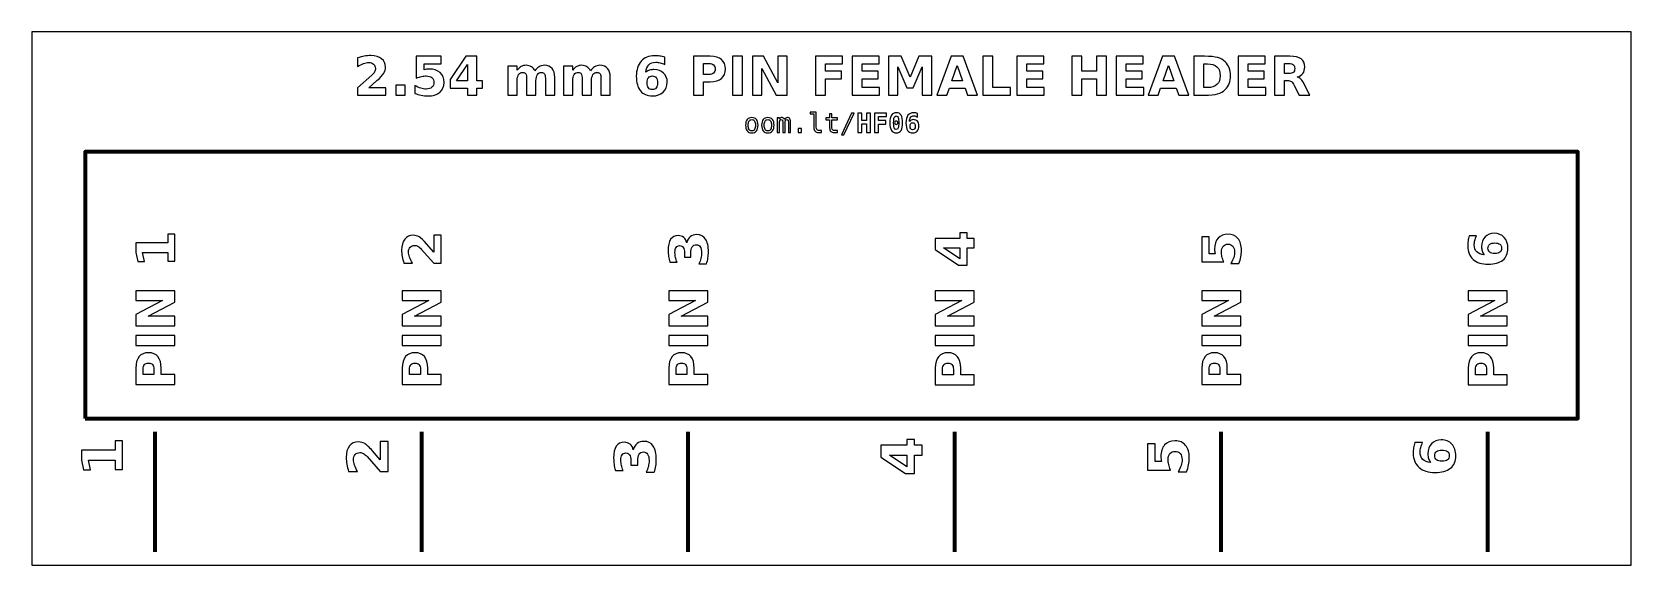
# Model space of a CAD drawing. Header units: centimetres. Extents: x -10.96 to -4.96, y -15.85 to -13.85.
import ezdxf

# ---------------------------------------------------------------- set-up
doc = ezdxf.new("R2010")
doc.units = ezdxf.units.CM
doc.header["$MEASUREMENT"] = 0
doc.layers.add('Layer 1', color=7, linetype='Continuous')

msp = doc.modelspace()

# ---------------------------------------------------------------- linework, layer by layer
at = {"layer": 'Layer 1', "color": 7}
msp.add_open_spline([(-10.9625, -13.85), (-10.9625, -13.85), (-4.9625, -13.85), (-4.9625, -13.85), (-4.9625, -13.85), (-4.9625, -13.85), (-4.9625, -15.85), (-4.9625, -15.85), (-4.9625, -15.85), (-4.9625, -15.85), (-10.9625, -15.85), (-10.9625, -15.85), (-10.9625, -15.85), (-10.9625, -15.85), (-10.9625, -13.85), (-10.9625, -13.85)], degree=3, knots=[0, 0, 0, 0, 0.25, 0.25, 0.25, 0.25, 0.5, 0.5, 0.5, 0.5, 0.75, 0.75, 0.75, 0.75, 1, 1, 1, 1], dxfattribs=at)
at = {"layer": 'Layer 1', "color": 250}
for points, knots in [([(-9.69914, -14.05948), (-9.69914, -14.05948), (-9.63497, -14.05948), (-9.63497, -14.05948), (-9.63497, -14.05948), (-9.63497, -14.05948), (-9.63497, -14.08711), (-9.63497, -14.08711), (-9.63497, -14.08711), (-9.63497, -14.08711), (-9.74094, -14.08711), (-9.74094, -14.08711), (-9.74094, -14.08711), (-9.74094, -14.08711), (-9.74094, -14.05948), (-9.74094, -14.05948), (-9.74094, -14.05948), (-9.74094, -14.05948), (-9.6877, -14.01251), (-9.6877, -14.01251), (-9.6877, -14.01251), (-9.68294, -14.00821), (-9.67944, -14.00401), (-9.67717, -13.99991), (-9.67717, -13.99991), (-9.67487, -13.99581), (-9.67374, -13.99154), (-9.67374, -13.98711), (-9.67374, -13.98711), (-9.67374, -13.98028), (-9.67604, -13.97478), (-9.68064, -13.97061), (-9.68064, -13.97061), (-9.6852, -13.96644), (-9.6913, -13.96438), (-9.69894, -13.96438), (-9.69894, -13.96438), (-9.7048, -13.96438), (-9.7112, -13.96564), (-9.71817, -13.96814), (-9.71817, -13.96814), (-9.72514, -13.97064), (-9.7326, -13.97438), (-9.74054, -13.97931), (-9.74054, -13.97931), (-9.74054, -13.97931), (-9.74054, -13.94728), (-9.74054, -13.94728), (-9.74054, -13.94728), (-9.73207, -13.94448), (-9.7237, -13.94234), (-9.71544, -13.94088), (-9.71544, -13.94088), (-9.70717, -13.93941), (-9.69907, -13.93868), (-9.6911, -13.93868), (-9.6911, -13.93868), (-9.67367, -13.93868), (-9.6601, -13.94251), (-9.65044, -13.95021), (-9.65044, -13.95021), (-9.64077, -13.95788), (-9.63594, -13.96858), (-9.63594, -13.98234), (-9.63594, -13.98234), (-9.63594, -13.99028), (-9.638, -13.99768), (-9.6421, -14.00454), (-9.6421, -14.00454), (-9.6462, -14.01141), (-9.65484, -14.02061), (-9.66797, -14.03214), (-9.66797, -14.03214), (-9.66797, -14.03214), (-9.69914, -14.05948), (-9.69914, -14.05948)], [0, 0, 0, 0, 0.0526316, 0.0526316, 0.0526316, 0.0526316, 0.1052632, 0.1052632, 0.1052632, 0.1052632, 0.1578947, 0.1578947, 0.1578947, 0.1578947, 0.2105263, 0.2105263, 0.2105263, 0.2105263, 0.2631579, 0.2631579, 0.2631579, 0.2631579, 0.3157895, 0.3157895, 0.3157895, 0.3157895, 0.3684211, 0.3684211, 0.3684211, 0.3684211, 0.4210526, 0.4210526, 0.4210526, 0.4210526, 0.4736842, 0.4736842, 0.4736842, 0.4736842, 0.5263158, 0.5263158, 0.5263158, 0.5263158, 0.5789474, 0.5789474, 0.5789474, 0.5789474, 0.6315789, 0.6315789, 0.6315789, 0.6315789, 0.6842105, 0.6842105, 0.6842105, 0.6842105, 0.7368421, 0.7368421, 0.7368421, 0.7368421, 0.7894737, 0.7894737, 0.7894737, 0.7894737, 0.8421053, 0.8421053, 0.8421053, 0.8421053, 0.8947368, 0.8947368, 0.8947368, 0.8947368, 0.9473684, 0.9473684, 0.9473684, 0.9473684, 1, 1, 1, 1]), ([(-9.52043, -13.94131), (-9.52043, -13.94131), (-9.42696, -13.94131), (-9.42696, -13.94131), (-9.42696, -13.94131), (-9.42696, -13.94131), (-9.42696, -13.96894), (-9.42696, -13.96894), (-9.42696, -13.96894), (-9.42696, -13.96894), (-9.49046, -13.96894), (-9.49046, -13.96894), (-9.49046, -13.96894), (-9.49046, -13.96894), (-9.49046, -13.99151), (-9.49046, -13.99151), (-9.49046, -13.99151), (-9.4876, -13.99074), (-9.48473, -13.99014), (-9.48183, -13.98971), (-9.48183, -13.98971), (-9.47893, -13.98928), (-9.4759, -13.98908), (-9.4728, -13.98908), (-9.4728, -13.98908), (-9.455, -13.98908), (-9.44116, -13.99351), (-9.43126, -14.00241), (-9.43126, -14.00241), (-9.42136, -14.01128), (-9.41643, -14.02368), (-9.41643, -14.03954), (-9.41643, -14.03954), (-9.41643, -14.05531), (-9.42183, -14.06764), (-9.4326, -14.07658), (-9.4326, -14.07658), (-9.44336, -14.08548), (-9.45833, -14.08994), (-9.47746, -14.08994), (-9.47746, -14.08994), (-9.48573, -14.08994), (-9.49393, -14.08914), (-9.50203, -14.08754), (-9.50203, -14.08754), (-9.51013, -14.08594), (-9.5182, -14.08354), (-9.5262, -14.08028), (-9.5262, -14.08028), (-9.5262, -14.08028), (-9.5262, -14.05068), (-9.5262, -14.05068), (-9.5262, -14.05068), (-9.51826, -14.05524), (-9.51073, -14.05864), (-9.5036, -14.06091), (-9.5036, -14.06091), (-9.49646, -14.06321), (-9.48973, -14.06434), (-9.48343, -14.06434), (-9.48343, -14.06434), (-9.4743, -14.06434), (-9.46713, -14.06211), (-9.4619, -14.05764), (-9.4619, -14.05764), (-9.45666, -14.05321), (-9.45403, -14.04718), (-9.45403, -14.03954), (-9.45403, -14.03954), (-9.45403, -14.03188), (-9.45666, -14.02584), (-9.4619, -14.02141), (-9.4619, -14.02141), (-9.46713, -14.01698), (-9.4743, -14.01478), (-9.48343, -14.01478), (-9.48343, -14.01478), (-9.48883, -14.01478), (-9.4946, -14.01548), (-9.5007, -14.01688), (-9.5007, -14.01688), (-9.50683, -14.01828), (-9.5134, -14.02044), (-9.52043, -14.02338), (-9.52043, -14.02338), (-9.52043, -14.02338), (-9.52043, -13.94131), (-9.52043, -13.94131)], [0, 0, 0, 0, 0.0454545, 0.0454545, 0.0454545, 0.0454545, 0.0909091, 0.0909091, 0.0909091, 0.0909091, 0.1363636, 0.1363636, 0.1363636, 0.1363636, 0.1818182, 0.1818182, 0.1818182, 0.1818182, 0.2272727, 0.2272727, 0.2272727, 0.2272727, 0.2727273, 0.2727273, 0.2727273, 0.2727273, 0.3181818, 0.3181818, 0.3181818, 0.3181818, 0.3636364, 0.3636364, 0.3636364, 0.3636364, 0.4090909, 0.4090909, 0.4090909, 0.4090909, 0.4545455, 0.4545455, 0.4545455, 0.4545455, 0.5, 0.5, 0.5, 0.5, 0.5454545, 0.5454545, 0.5454545, 0.5454545, 0.5909091, 0.5909091, 0.5909091, 0.5909091, 0.6363636, 0.6363636, 0.6363636, 0.6363636, 0.6818182, 0.6818182, 0.6818182, 0.6818182, 0.7272727, 0.7272727, 0.7272727, 0.7272727, 0.7727273, 0.7727273, 0.7727273, 0.7727273, 0.8181818, 0.8181818, 0.8181818, 0.8181818, 0.8636364, 0.8636364, 0.8636364, 0.8636364, 0.9090909, 0.9090909, 0.9090909, 0.9090909, 0.9545455, 0.9545455, 0.9545455, 0.9545455, 1, 1, 1, 1]), ([(-9.33506, -13.94131), (-9.33506, -13.94131), (-9.29326, -13.94131), (-9.29326, -13.94131), (-9.29326, -13.94131), (-9.29326, -13.94131), (-9.29326, -14.03331), (-9.29326, -14.03331), (-9.29326, -14.03331), (-9.29326, -14.03331), (-9.27246, -14.03331), (-9.27246, -14.03331), (-9.27246, -14.03331), (-9.27246, -14.03331), (-9.27246, -14.06054), (-9.27246, -14.06054), (-9.27246, -14.06054), (-9.27246, -14.06054), (-9.29326, -14.06054), (-9.29326, -14.06054), (-9.29326, -14.06054), (-9.29326, -14.06054), (-9.29326, -14.08711), (-9.29326, -14.08711), (-9.29326, -14.08711), (-9.29326, -14.08711), (-9.32879, -14.08711), (-9.32879, -14.08711), (-9.32879, -14.08711), (-9.32879, -14.08711), (-9.32879, -14.06054), (-9.32879, -14.06054), (-9.32879, -14.06054), (-9.32879, -14.06054), (-9.39346, -14.06054), (-9.39346, -14.06054), (-9.39346, -14.06054), (-9.39346, -14.06054), (-9.39346, -14.02831), (-9.39346, -14.02831), (-9.39346, -14.02831), (-9.39346, -14.02831), (-9.33506, -13.94131), (-9.33506, -13.94131)], [0, 0, 0, 0, 0.0909091, 0.0909091, 0.0909091, 0.0909091, 0.1818182, 0.1818182, 0.1818182, 0.1818182, 0.2727273, 0.2727273, 0.2727273, 0.2727273, 0.3636364, 0.3636364, 0.3636364, 0.3636364, 0.4545455, 0.4545455, 0.4545455, 0.4545455, 0.5454545, 0.5454545, 0.5454545, 0.5454545, 0.6363636, 0.6363636, 0.6363636, 0.6363636, 0.7272727, 0.7272727, 0.7272727, 0.7272727, 0.8181818, 0.8181818, 0.8181818, 0.8181818, 0.9090909, 0.9090909, 0.9090909, 0.9090909, 1, 1, 1, 1]), ([(-9.32879, -13.97228), (-9.32879, -13.97228), (-9.37003, -14.03331), (-9.37003, -14.03331), (-9.37003, -14.03331), (-9.37003, -14.03331), (-9.32879, -14.03331), (-9.32879, -14.03331), (-9.32879, -14.03331), (-9.32879, -14.03331), (-9.32879, -13.97228), (-9.32879, -13.97228)], [0, 0, 0, 0, 0.3333333, 0.3333333, 0.3333333, 0.3333333, 0.6666667, 0.6666667, 0.6666667, 0.6666667, 1, 1, 1, 1]), ([(-9.07549, -13.99591), (-9.07106, -13.98914), (-9.06583, -13.98398), (-9.05973, -13.98044), (-9.05973, -13.98044), (-9.05363, -13.97688), (-9.04696, -13.97511), (-9.03966, -13.97511), (-9.03966, -13.97511), (-9.02709, -13.97511), (-9.01753, -13.97898), (-9.01096, -13.98674), (-9.01096, -13.98674), (-9.00439, -13.99448), (-9.00109, -14.00574), (-9.00109, -14.02051), (-9.00109, -14.02051), (-9.00109, -14.02051), (-9.00109, -14.08711), (-9.00109, -14.08711), (-9.00109, -14.08711), (-9.00109, -14.08711), (-9.03626, -14.08711), (-9.03626, -14.08711), (-9.03626, -14.08711), (-9.03626, -14.08711), (-9.03626, -14.03008), (-9.03626, -14.03008), (-9.03626, -14.03008), (-9.03619, -14.02924), (-9.03616, -14.02838), (-9.03613, -14.02744), (-9.03613, -14.02744), (-9.03609, -14.02654), (-9.03606, -14.02524), (-9.03606, -14.02354), (-9.03606, -14.02354), (-9.03606, -14.01581), (-9.03719, -14.01018), (-9.03949, -14.00671), (-9.03949, -14.00671), (-9.04176, -14.00321), (-9.04543, -14.00148), (-9.05049, -14.00148), (-9.05049, -14.00148), (-9.05716, -14.00148), (-9.06226, -14.00421), (-9.06589, -14.00968), (-9.06589, -14.00968), (-9.06949, -14.01514), (-9.07136, -14.02304), (-9.07149, -14.03341), (-9.07149, -14.03341), (-9.07149, -14.03341), (-9.07149, -14.08711), (-9.07149, -14.08711), (-9.07149, -14.08711), (-9.07149, -14.08711), (-9.10666, -14.08711), (-9.10666, -14.08711), (-9.10666, -14.08711), (-9.10666, -14.08711), (-9.10666, -14.03008), (-9.10666, -14.03008), (-9.10666, -14.03008), (-9.10666, -14.01798), (-9.10769, -14.01018), (-9.10979, -14.00671), (-9.10979, -14.00671), (-9.11186, -14.00321), (-9.11556, -14.00148), (-9.12089, -14.00148), (-9.12089, -14.00148), (-9.12763, -14.00148), (-9.13279, -14.00424), (-9.13643, -14.00974), (-9.13643, -14.00974), (-9.14006, -14.01524), (-9.14189, -14.02308), (-9.14189, -14.03331), (-9.14189, -14.03331), (-9.14189, -14.03331), (-9.14189, -14.08711), (-9.14189, -14.08711), (-9.14189, -14.08711), (-9.14189, -14.08711), (-9.17706, -14.08711), (-9.17706, -14.08711), (-9.17706, -14.08711), (-9.17706, -14.08711), (-9.17706, -13.97774), (-9.17706, -13.97774), (-9.17706, -13.97774), (-9.17706, -13.97774), (-9.14189, -13.97774), (-9.14189, -13.97774), (-9.14189, -13.97774), (-9.14189, -13.97774), (-9.14189, -13.99378), (-9.14189, -13.99378), (-9.14189, -13.99378), (-9.13759, -13.98758), (-9.13266, -13.98294), (-9.12709, -13.97981), (-9.12709, -13.97981), (-9.12153, -13.97668), (-9.11539, -13.97511), (-9.10869, -13.97511), (-9.10869, -13.97511), (-9.10116, -13.97511), (-9.09446, -13.97694), (-9.08869, -13.98058), (-9.08869, -13.98058), (-9.08289, -13.98424), (-9.07849, -13.98934), (-9.07549, -13.99591)], [0, 0, 0, 0, 0.0344828, 0.0344828, 0.0344828, 0.0344828, 0.0689655, 0.0689655, 0.0689655, 0.0689655, 0.1034483, 0.1034483, 0.1034483, 0.1034483, 0.137931, 0.137931, 0.137931, 0.137931, 0.1724138, 0.1724138, 0.1724138, 0.1724138, 0.2068966, 0.2068966, 0.2068966, 0.2068966, 0.2413793, 0.2413793, 0.2413793, 0.2413793, 0.2758621, 0.2758621, 0.2758621, 0.2758621, 0.3103448, 0.3103448, 0.3103448, 0.3103448, 0.3448276, 0.3448276, 0.3448276, 0.3448276, 0.3793103, 0.3793103, 0.3793103, 0.3793103, 0.4137931, 0.4137931, 0.4137931, 0.4137931, 0.4482759, 0.4482759, 0.4482759, 0.4482759, 0.4827586, 0.4827586, 0.4827586, 0.4827586, 0.5172414, 0.5172414, 0.5172414, 0.5172414, 0.5517241, 0.5517241, 0.5517241, 0.5517241, 0.5862069, 0.5862069, 0.5862069, 0.5862069, 0.6206897, 0.6206897, 0.6206897, 0.6206897, 0.6551724, 0.6551724, 0.6551724, 0.6551724, 0.6896552, 0.6896552, 0.6896552, 0.6896552, 0.7241379, 0.7241379, 0.7241379, 0.7241379, 0.7586207, 0.7586207, 0.7586207, 0.7586207, 0.7931034, 0.7931034, 0.7931034, 0.7931034, 0.8275862, 0.8275862, 0.8275862, 0.8275862, 0.862069, 0.862069, 0.862069, 0.862069, 0.8965517, 0.8965517, 0.8965517, 0.8965517, 0.9310345, 0.9310345, 0.9310345, 0.9310345, 0.9655172, 0.9655172, 0.9655172, 0.9655172, 1, 1, 1, 1]), ([(-8.86709, -13.99591), (-8.86266, -13.98914), (-8.85743, -13.98398), (-8.85133, -13.98044), (-8.85133, -13.98044), (-8.84523, -13.97688), (-8.83856, -13.97511), (-8.83126, -13.97511), (-8.83126, -13.97511), (-8.81869, -13.97511), (-8.80913, -13.97898), (-8.80256, -13.98674), (-8.80256, -13.98674), (-8.79599, -13.99448), (-8.79269, -14.00574), (-8.79269, -14.02051), (-8.79269, -14.02051), (-8.79269, -14.02051), (-8.79269, -14.08711), (-8.79269, -14.08711), (-8.79269, -14.08711), (-8.79269, -14.08711), (-8.82786, -14.08711), (-8.82786, -14.08711), (-8.82786, -14.08711), (-8.82786, -14.08711), (-8.82786, -14.03008), (-8.82786, -14.03008), (-8.82786, -14.03008), (-8.82779, -14.02924), (-8.82776, -14.02838), (-8.82773, -14.02744), (-8.82773, -14.02744), (-8.82769, -14.02654), (-8.82766, -14.02524), (-8.82766, -14.02354), (-8.82766, -14.02354), (-8.82766, -14.01581), (-8.82879, -14.01018), (-8.83109, -14.00671), (-8.83109, -14.00671), (-8.83336, -14.00321), (-8.83703, -14.00148), (-8.84209, -14.00148), (-8.84209, -14.00148), (-8.84876, -14.00148), (-8.85386, -14.00421), (-8.85749, -14.00968), (-8.85749, -14.00968), (-8.86109, -14.01514), (-8.86296, -14.02304), (-8.86309, -14.03341), (-8.86309, -14.03341), (-8.86309, -14.03341), (-8.86309, -14.08711), (-8.86309, -14.08711), (-8.86309, -14.08711), (-8.86309, -14.08711), (-8.89826, -14.08711), (-8.89826, -14.08711), (-8.89826, -14.08711), (-8.89826, -14.08711), (-8.89826, -14.03008), (-8.89826, -14.03008), (-8.89826, -14.03008), (-8.89826, -14.01798), (-8.89929, -14.01018), (-8.90139, -14.00671), (-8.90139, -14.00671), (-8.90346, -14.00321), (-8.90716, -14.00148), (-8.91249, -14.00148), (-8.91249, -14.00148), (-8.91923, -14.00148), (-8.92439, -14.00424), (-8.92803, -14.00974), (-8.92803, -14.00974), (-8.93166, -14.01524), (-8.93349, -14.02308), (-8.93349, -14.03331), (-8.93349, -14.03331), (-8.93349, -14.03331), (-8.93349, -14.08711), (-8.93349, -14.08711), (-8.93349, -14.08711), (-8.93349, -14.08711), (-8.96866, -14.08711), (-8.96866, -14.08711), (-8.96866, -14.08711), (-8.96866, -14.08711), (-8.96866, -13.97774), (-8.96866, -13.97774), (-8.96866, -13.97774), (-8.96866, -13.97774), (-8.93349, -13.97774), (-8.93349, -13.97774), (-8.93349, -13.97774), (-8.93349, -13.97774), (-8.93349, -13.99378), (-8.93349, -13.99378), (-8.93349, -13.99378), (-8.92919, -13.98758), (-8.92426, -13.98294), (-8.91869, -13.97981), (-8.91869, -13.97981), (-8.91313, -13.97668), (-8.90699, -13.97511), (-8.90029, -13.97511), (-8.90029, -13.97511), (-8.89276, -13.97511), (-8.88606, -13.97694), (-8.88029, -13.98058), (-8.88029, -13.98058), (-8.87449, -13.98424), (-8.87009, -13.98934), (-8.86709, -13.99591)], [0, 0, 0, 0, 0.0344828, 0.0344828, 0.0344828, 0.0344828, 0.0689655, 0.0689655, 0.0689655, 0.0689655, 0.1034483, 0.1034483, 0.1034483, 0.1034483, 0.137931, 0.137931, 0.137931, 0.137931, 0.1724138, 0.1724138, 0.1724138, 0.1724138, 0.2068966, 0.2068966, 0.2068966, 0.2068966, 0.2413793, 0.2413793, 0.2413793, 0.2413793, 0.2758621, 0.2758621, 0.2758621, 0.2758621, 0.3103448, 0.3103448, 0.3103448, 0.3103448, 0.3448276, 0.3448276, 0.3448276, 0.3448276, 0.3793103, 0.3793103, 0.3793103, 0.3793103, 0.4137931, 0.4137931, 0.4137931, 0.4137931, 0.4482759, 0.4482759, 0.4482759, 0.4482759, 0.4827586, 0.4827586, 0.4827586, 0.4827586, 0.5172414, 0.5172414, 0.5172414, 0.5172414, 0.5517241, 0.5517241, 0.5517241, 0.5517241, 0.5862069, 0.5862069, 0.5862069, 0.5862069, 0.6206897, 0.6206897, 0.6206897, 0.6206897, 0.6551724, 0.6551724, 0.6551724, 0.6551724, 0.6896552, 0.6896552, 0.6896552, 0.6896552, 0.7241379, 0.7241379, 0.7241379, 0.7241379, 0.7586207, 0.7586207, 0.7586207, 0.7586207, 0.7931034, 0.7931034, 0.7931034, 0.7931034, 0.8275862, 0.8275862, 0.8275862, 0.8275862, 0.862069, 0.862069, 0.862069, 0.862069, 0.8965517, 0.8965517, 0.8965517, 0.8965517, 0.9310345, 0.9310345, 0.9310345, 0.9310345, 0.9655172, 0.9655172, 0.9655172, 0.9655172, 1, 1, 1, 1]), ([(-8.5884, -13.94511), (-8.5884, -13.94511), (-8.5884, -13.97208), (-8.5884, -13.97208), (-8.5884, -13.97208), (-8.5946, -13.96914), (-8.6004, -13.96698), (-8.60586, -13.96558), (-8.60586, -13.96558), (-8.61133, -13.96418), (-8.6167, -13.96348), (-8.6219, -13.96348), (-8.6219, -13.96348), (-8.6331, -13.96348), (-8.6418, -13.96658), (-8.64806, -13.97281), (-8.64806, -13.97281), (-8.6543, -13.97901), (-8.65796, -13.98824), (-8.659, -14.00048), (-8.659, -14.00048), (-8.6547, -13.99731), (-8.65003, -13.99491), (-8.64503, -13.99331), (-8.64503, -13.99331), (-8.64003, -13.99171), (-8.63456, -13.99091), (-8.62863, -13.99091), (-8.62863, -13.99091), (-8.61373, -13.99091), (-8.6017, -13.99528), (-8.59256, -14.00401), (-8.59256, -14.00401), (-8.5834, -14.01271), (-8.57883, -14.02414), (-8.57883, -14.03828), (-8.57883, -14.03828), (-8.57883, -14.05391), (-8.58393, -14.06641), (-8.59416, -14.07584), (-8.59416, -14.07584), (-8.60436, -14.08524), (-8.6181, -14.08994), (-8.63526, -14.08994), (-8.63526, -14.08994), (-8.6542, -14.08994), (-8.66886, -14.08354), (-8.67926, -14.07074), (-8.67926, -14.07074), (-8.68963, -14.05798), (-8.69483, -14.03981), (-8.69483, -14.01631), (-8.69483, -14.01631), (-8.69483, -13.99224), (-8.68876, -13.97331), (-8.67663, -13.95954), (-8.67663, -13.95954), (-8.66446, -13.94578), (-8.64783, -13.93888), (-8.62666, -13.93888), (-8.62666, -13.93888), (-8.61996, -13.93888), (-8.61346, -13.93941), (-8.60713, -13.94044), (-8.60713, -13.94044), (-8.60083, -13.94148), (-8.5946, -13.94304), (-8.5884, -13.94511)], [0, 0, 0, 0, 0.0588235, 0.0588235, 0.0588235, 0.0588235, 0.1176471, 0.1176471, 0.1176471, 0.1176471, 0.1764706, 0.1764706, 0.1764706, 0.1764706, 0.2352941, 0.2352941, 0.2352941, 0.2352941, 0.2941176, 0.2941176, 0.2941176, 0.2941176, 0.3529412, 0.3529412, 0.3529412, 0.3529412, 0.4117647, 0.4117647, 0.4117647, 0.4117647, 0.4705882, 0.4705882, 0.4705882, 0.4705882, 0.5294118, 0.5294118, 0.5294118, 0.5294118, 0.5882353, 0.5882353, 0.5882353, 0.5882353, 0.6470588, 0.6470588, 0.6470588, 0.6470588, 0.7058824, 0.7058824, 0.7058824, 0.7058824, 0.7647059, 0.7647059, 0.7647059, 0.7647059, 0.8235294, 0.8235294, 0.8235294, 0.8235294, 0.8823529, 0.8823529, 0.8823529, 0.8823529, 0.9411765, 0.9411765, 0.9411765, 0.9411765, 1, 1, 1, 1]), ([(-8.48006, -13.94131), (-8.48006, -13.94131), (-8.41766, -13.94131), (-8.41766, -13.94131), (-8.41766, -13.94131), (-8.3991, -13.94131), (-8.38486, -13.94544), (-8.37493, -13.95368), (-8.37493, -13.95368), (-8.365, -13.96191), (-8.36003, -13.97364), (-8.36003, -13.98888), (-8.36003, -13.98888), (-8.36003, -14.00414), (-8.365, -14.01591), (-8.37493, -14.02414), (-8.37493, -14.02414), (-8.38486, -14.03238), (-8.3991, -14.03651), (-8.41766, -14.03651), (-8.41766, -14.03651), (-8.41766, -14.03651), (-8.44246, -14.03651), (-8.44246, -14.03651), (-8.44246, -14.03651), (-8.44246, -14.03651), (-8.44246, -14.08711), (-8.44246, -14.08711), (-8.44246, -14.08711), (-8.44246, -14.08711), (-8.48006, -14.08711), (-8.48006, -14.08711), (-8.48006, -14.08711), (-8.48006, -14.08711), (-8.48006, -13.94131), (-8.48006, -13.94131)], [0, 0, 0, 0, 0.1111111, 0.1111111, 0.1111111, 0.1111111, 0.2222222, 0.2222222, 0.2222222, 0.2222222, 0.3333333, 0.3333333, 0.3333333, 0.3333333, 0.4444444, 0.4444444, 0.4444444, 0.4444444, 0.5555556, 0.5555556, 0.5555556, 0.5555556, 0.6666667, 0.6666667, 0.6666667, 0.6666667, 0.7777778, 0.7777778, 0.7777778, 0.7777778, 0.8888889, 0.8888889, 0.8888889, 0.8888889, 1, 1, 1, 1]), ([(-8.44246, -13.96854), (-8.44246, -13.96854), (-8.44246, -14.00928), (-8.44246, -14.00928), (-8.44246, -14.00928), (-8.44246, -14.00928), (-8.42166, -14.00928), (-8.42166, -14.00928), (-8.42166, -14.00928), (-8.41436, -14.00928), (-8.40873, -14.00751), (-8.40476, -14.00394), (-8.40476, -14.00394), (-8.4008, -14.00041), (-8.3988, -13.99538), (-8.3988, -13.98888), (-8.3988, -13.98888), (-8.3988, -13.98234), (-8.4008, -13.97734), (-8.40476, -13.97381), (-8.40476, -13.97381), (-8.40873, -13.97031), (-8.41436, -13.96854), (-8.42166, -13.96854), (-8.42166, -13.96854), (-8.42166, -13.96854), (-8.44246, -13.96854), (-8.44246, -13.96854)], [0, 0, 0, 0, 0.1428571, 0.1428571, 0.1428571, 0.1428571, 0.2857143, 0.2857143, 0.2857143, 0.2857143, 0.4285714, 0.4285714, 0.4285714, 0.4285714, 0.5714286, 0.5714286, 0.5714286, 0.5714286, 0.7142857, 0.7142857, 0.7142857, 0.7142857, 0.8571429, 0.8571429, 0.8571429, 0.8571429, 1, 1, 1, 1]), ([(-8.33349, -13.94131), (-8.33349, -13.94131), (-8.29589, -13.94131), (-8.29589, -13.94131), (-8.29589, -13.94131), (-8.29589, -13.94131), (-8.29589, -14.08711), (-8.29589, -14.08711), (-8.29589, -14.08711), (-8.29589, -14.08711), (-8.33349, -14.08711), (-8.33349, -14.08711), (-8.33349, -14.08711), (-8.33349, -14.08711), (-8.33349, -13.94131), (-8.33349, -13.94131)], [0, 0, 0, 0, 0.25, 0.25, 0.25, 0.25, 0.5, 0.5, 0.5, 0.5, 0.75, 0.75, 0.75, 0.75, 1, 1, 1, 1]), ([(-8.25909, -13.94131), (-8.25909, -13.94131), (-8.21709, -13.94131), (-8.21709, -13.94131), (-8.21709, -13.94131), (-8.21709, -13.94131), (-8.16406, -14.04131), (-8.16406, -14.04131), (-8.16406, -14.04131), (-8.16406, -14.04131), (-8.16406, -13.94131), (-8.16406, -13.94131), (-8.16406, -13.94131), (-8.16406, -13.94131), (-8.12843, -13.94131), (-8.12843, -13.94131), (-8.12843, -13.94131), (-8.12843, -13.94131), (-8.12843, -14.08711), (-8.12843, -14.08711), (-8.12843, -14.08711), (-8.12843, -14.08711), (-8.17043, -14.08711), (-8.17043, -14.08711), (-8.17043, -14.08711), (-8.17043, -14.08711), (-8.22346, -13.98711), (-8.22346, -13.98711), (-8.22346, -13.98711), (-8.22346, -13.98711), (-8.22346, -14.08711), (-8.22346, -14.08711), (-8.22346, -14.08711), (-8.22346, -14.08711), (-8.25909, -14.08711), (-8.25909, -14.08711), (-8.25909, -14.08711), (-8.25909, -14.08711), (-8.25909, -13.94131), (-8.25909, -13.94131)], [0, 0, 0, 0, 0.1, 0.1, 0.1, 0.1, 0.2, 0.2, 0.2, 0.2, 0.3, 0.3, 0.3, 0.3, 0.4, 0.4, 0.4, 0.4, 0.5, 0.5, 0.5, 0.5, 0.6, 0.6, 0.6, 0.6, 0.7, 0.7, 0.7, 0.7, 0.8, 0.8, 0.8, 0.8, 0.9, 0.9, 0.9, 0.9, 1, 1, 1, 1]), ([(-8.02209, -13.94131), (-8.02209, -13.94131), (-7.92063, -13.94131), (-7.92063, -13.94131), (-7.92063, -13.94131), (-7.92063, -13.94131), (-7.92063, -13.96974), (-7.92063, -13.96974), (-7.92063, -13.96974), (-7.92063, -13.96974), (-7.98449, -13.96974), (-7.98449, -13.96974), (-7.98449, -13.96974), (-7.98449, -13.96974), (-7.98449, -13.99688), (-7.98449, -13.99688), (-7.98449, -13.99688), (-7.98449, -13.99688), (-7.92443, -13.99688), (-7.92443, -13.99688), (-7.92443, -13.99688), (-7.92443, -13.99688), (-7.92443, -14.02531), (-7.92443, -14.02531), (-7.92443, -14.02531), (-7.92443, -14.02531), (-7.98449, -14.02531), (-7.98449, -14.02531), (-7.98449, -14.02531), (-7.98449, -14.02531), (-7.98449, -14.08711), (-7.98449, -14.08711), (-7.98449, -14.08711), (-7.98449, -14.08711), (-8.02209, -14.08711), (-8.02209, -14.08711), (-8.02209, -14.08711), (-8.02209, -14.08711), (-8.02209, -13.94131), (-8.02209, -13.94131)], [0, 0, 0, 0, 0.1, 0.1, 0.1, 0.1, 0.2, 0.2, 0.2, 0.2, 0.3, 0.3, 0.3, 0.3, 0.4, 0.4, 0.4, 0.4, 0.5, 0.5, 0.5, 0.5, 0.6, 0.6, 0.6, 0.6, 0.7, 0.7, 0.7, 0.7, 0.8, 0.8, 0.8, 0.8, 0.9, 0.9, 0.9, 0.9, 1, 1, 1, 1]), ([(-7.88546, -13.94131), (-7.88546, -13.94131), (-7.784, -13.94131), (-7.784, -13.94131), (-7.784, -13.94131), (-7.784, -13.94131), (-7.784, -13.96974), (-7.784, -13.96974), (-7.784, -13.96974), (-7.784, -13.96974), (-7.84786, -13.96974), (-7.84786, -13.96974), (-7.84786, -13.96974), (-7.84786, -13.96974), (-7.84786, -13.99688), (-7.84786, -13.99688), (-7.84786, -13.99688), (-7.84786, -13.99688), (-7.78783, -13.99688), (-7.78783, -13.99688), (-7.78783, -13.99688), (-7.78783, -13.99688), (-7.78783, -14.02531), (-7.78783, -14.02531), (-7.78783, -14.02531), (-7.78783, -14.02531), (-7.84786, -14.02531), (-7.84786, -14.02531), (-7.84786, -14.02531), (-7.84786, -14.02531), (-7.84786, -14.05868), (-7.84786, -14.05868), (-7.84786, -14.05868), (-7.84786, -14.05868), (-7.78186, -14.05868), (-7.78186, -14.05868), (-7.78186, -14.05868), (-7.78186, -14.05868), (-7.78186, -14.08711), (-7.78186, -14.08711), (-7.78186, -14.08711), (-7.78186, -14.08711), (-7.88546, -14.08711), (-7.88546, -14.08711), (-7.88546, -14.08711), (-7.88546, -14.08711), (-7.88546, -13.94131), (-7.88546, -13.94131)], [0, 0, 0, 0, 0.0833333, 0.0833333, 0.0833333, 0.0833333, 0.1666667, 0.1666667, 0.1666667, 0.1666667, 0.25, 0.25, 0.25, 0.25, 0.3333333, 0.3333333, 0.3333333, 0.3333333, 0.4166667, 0.4166667, 0.4166667, 0.4166667, 0.5, 0.5, 0.5, 0.5, 0.5833333, 0.5833333, 0.5833333, 0.5833333, 0.6666667, 0.6666667, 0.6666667, 0.6666667, 0.75, 0.75, 0.75, 0.75, 0.8333333, 0.8333333, 0.8333333, 0.8333333, 0.9166667, 0.9166667, 0.9166667, 0.9166667, 1, 1, 1, 1]), ([(-7.74883, -13.94131), (-7.74883, -13.94131), (-7.701, -13.94131), (-7.701, -13.94131), (-7.701, -13.94131), (-7.701, -13.94131), (-7.66777, -14.01934), (-7.66777, -14.01934), (-7.66777, -14.01934), (-7.66777, -14.01934), (-7.63437, -13.94131), (-7.63437, -13.94131), (-7.63437, -13.94131), (-7.63437, -13.94131), (-7.58663, -13.94131), (-7.58663, -13.94131), (-7.58663, -13.94131), (-7.58663, -13.94131), (-7.58663, -14.08711), (-7.58663, -14.08711), (-7.58663, -14.08711), (-7.58663, -14.08711), (-7.62217, -14.08711), (-7.62217, -14.08711), (-7.62217, -14.08711), (-7.62217, -14.08711), (-7.62217, -13.98048), (-7.62217, -13.98048), (-7.62217, -13.98048), (-7.62217, -13.98048), (-7.65577, -14.05908), (-7.65577, -14.05908), (-7.65577, -14.05908), (-7.65577, -14.05908), (-7.6796, -14.05908), (-7.6796, -14.05908), (-7.6796, -14.05908), (-7.6796, -14.05908), (-7.7132, -13.98048), (-7.7132, -13.98048), (-7.7132, -13.98048), (-7.7132, -13.98048), (-7.7132, -14.08711), (-7.7132, -14.08711), (-7.7132, -14.08711), (-7.7132, -14.08711), (-7.74883, -14.08711), (-7.74883, -14.08711), (-7.74883, -14.08711), (-7.74883, -14.08711), (-7.74883, -13.94131), (-7.74883, -13.94131)], [0, 0, 0, 0, 0.0769231, 0.0769231, 0.0769231, 0.0769231, 0.1538462, 0.1538462, 0.1538462, 0.1538462, 0.2307692, 0.2307692, 0.2307692, 0.2307692, 0.3076923, 0.3076923, 0.3076923, 0.3076923, 0.3846154, 0.3846154, 0.3846154, 0.3846154, 0.4615385, 0.4615385, 0.4615385, 0.4615385, 0.5384615, 0.5384615, 0.5384615, 0.5384615, 0.6153846, 0.6153846, 0.6153846, 0.6153846, 0.6923077, 0.6923077, 0.6923077, 0.6923077, 0.7692308, 0.7692308, 0.7692308, 0.7692308, 0.8461538, 0.8461538, 0.8461538, 0.8461538, 0.9230769, 0.9230769, 0.9230769, 0.9230769, 1, 1, 1, 1]), ([(-7.46134, -14.06058), (-7.46134, -14.06058), (-7.52014, -14.06058), (-7.52014, -14.06058), (-7.52014, -14.06058), (-7.52014, -14.06058), (-7.5294, -14.08711), (-7.5294, -14.08711), (-7.5294, -14.08711), (-7.5294, -14.08711), (-7.5672, -14.08711), (-7.5672, -14.08711), (-7.5672, -14.08711), (-7.5672, -14.08711), (-7.5132, -13.94131), (-7.5132, -13.94131), (-7.5132, -13.94131), (-7.5132, -13.94131), (-7.46837, -13.94131), (-7.46837, -13.94131), (-7.46837, -13.94131), (-7.46837, -13.94131), (-7.41437, -14.08711), (-7.41437, -14.08711), (-7.41437, -14.08711), (-7.41437, -14.08711), (-7.45217, -14.08711), (-7.45217, -14.08711), (-7.45217, -14.08711), (-7.45217, -14.08711), (-7.46134, -14.06058), (-7.46134, -14.06058)], [0, 0, 0, 0, 0.125, 0.125, 0.125, 0.125, 0.25, 0.25, 0.25, 0.25, 0.375, 0.375, 0.375, 0.375, 0.5, 0.5, 0.5, 0.5, 0.625, 0.625, 0.625, 0.625, 0.75, 0.75, 0.75, 0.75, 0.875, 0.875, 0.875, 0.875, 1, 1, 1, 1]), ([(-7.51077, -14.03351), (-7.51077, -14.03351), (-7.4708, -14.03351), (-7.4708, -14.03351), (-7.4708, -14.03351), (-7.4708, -14.03351), (-7.49074, -13.97551), (-7.49074, -13.97551), (-7.49074, -13.97551), (-7.49074, -13.97551), (-7.51077, -14.03351), (-7.51077, -14.03351)], [0, 0, 0, 0, 0.3333333, 0.3333333, 0.3333333, 0.3333333, 0.6666667, 0.6666667, 0.6666667, 0.6666667, 1, 1, 1, 1]), ([(-7.395, -13.94131), (-7.395, -13.94131), (-7.3574, -13.94131), (-7.3574, -13.94131), (-7.3574, -13.94131), (-7.3574, -13.94131), (-7.3574, -14.05868), (-7.3574, -14.05868), (-7.3574, -14.05868), (-7.3574, -14.05868), (-7.2914, -14.05868), (-7.2914, -14.05868), (-7.2914, -14.05868), (-7.2914, -14.05868), (-7.2914, -14.08711), (-7.2914, -14.08711), (-7.2914, -14.08711), (-7.2914, -14.08711), (-7.395, -14.08711), (-7.395, -14.08711), (-7.395, -14.08711), (-7.395, -14.08711), (-7.395, -13.94131), (-7.395, -13.94131)], [0, 0, 0, 0, 0.1666667, 0.1666667, 0.1666667, 0.1666667, 0.3333333, 0.3333333, 0.3333333, 0.3333333, 0.5, 0.5, 0.5, 0.5, 0.6666667, 0.6666667, 0.6666667, 0.6666667, 0.8333333, 0.8333333, 0.8333333, 0.8333333, 1, 1, 1, 1]), ([(-7.26757, -13.94131), (-7.26757, -13.94131), (-7.16611, -13.94131), (-7.16611, -13.94131), (-7.16611, -13.94131), (-7.16611, -13.94131), (-7.16611, -13.96974), (-7.16611, -13.96974), (-7.16611, -13.96974), (-7.16611, -13.96974), (-7.22997, -13.96974), (-7.22997, -13.96974), (-7.22997, -13.96974), (-7.22997, -13.96974), (-7.22997, -13.99688), (-7.22997, -13.99688), (-7.22997, -13.99688), (-7.22997, -13.99688), (-7.16994, -13.99688), (-7.16994, -13.99688), (-7.16994, -13.99688), (-7.16994, -13.99688), (-7.16994, -14.02531), (-7.16994, -14.02531), (-7.16994, -14.02531), (-7.16994, -14.02531), (-7.22997, -14.02531), (-7.22997, -14.02531), (-7.22997, -14.02531), (-7.22997, -14.02531), (-7.22997, -14.05868), (-7.22997, -14.05868), (-7.22997, -14.05868), (-7.22997, -14.05868), (-7.16397, -14.05868), (-7.16397, -14.05868), (-7.16397, -14.05868), (-7.16397, -14.05868), (-7.16397, -14.08711), (-7.16397, -14.08711), (-7.16397, -14.08711), (-7.16397, -14.08711), (-7.26757, -14.08711), (-7.26757, -14.08711), (-7.26757, -14.08711), (-7.26757, -14.08711), (-7.26757, -13.94131), (-7.26757, -13.94131)], [0, 0, 0, 0, 0.0833333, 0.0833333, 0.0833333, 0.0833333, 0.1666667, 0.1666667, 0.1666667, 0.1666667, 0.25, 0.25, 0.25, 0.25, 0.3333333, 0.3333333, 0.3333333, 0.3333333, 0.4166667, 0.4166667, 0.4166667, 0.4166667, 0.5, 0.5, 0.5, 0.5, 0.5833333, 0.5833333, 0.5833333, 0.5833333, 0.6666667, 0.6666667, 0.6666667, 0.6666667, 0.75, 0.75, 0.75, 0.75, 0.8333333, 0.8333333, 0.8333333, 0.8333333, 0.9166667, 0.9166667, 0.9166667, 0.9166667, 1, 1, 1, 1]), ([(-7.06131, -13.94131), (-7.06131, -13.94131), (-7.02371, -13.94131), (-7.02371, -13.94131), (-7.02371, -13.94131), (-7.02371, -13.94131), (-7.02371, -13.99688), (-7.02371, -13.99688), (-7.02371, -13.99688), (-7.02371, -13.99688), (-6.96825, -13.99688), (-6.96825, -13.99688), (-6.96825, -13.99688), (-6.96825, -13.99688), (-6.96825, -13.94131), (-6.96825, -13.94131), (-6.96825, -13.94131), (-6.96825, -13.94131), (-6.93065, -13.94131), (-6.93065, -13.94131), (-6.93065, -13.94131), (-6.93065, -13.94131), (-6.93065, -14.08711), (-6.93065, -14.08711), (-6.93065, -14.08711), (-6.93065, -14.08711), (-6.96825, -14.08711), (-6.96825, -14.08711), (-6.96825, -14.08711), (-6.96825, -14.08711), (-6.96825, -14.02531), (-6.96825, -14.02531), (-6.96825, -14.02531), (-6.96825, -14.02531), (-7.02371, -14.02531), (-7.02371, -14.02531), (-7.02371, -14.02531), (-7.02371, -14.02531), (-7.02371, -14.08711), (-7.02371, -14.08711), (-7.02371, -14.08711), (-7.02371, -14.08711), (-7.06131, -14.08711), (-7.06131, -14.08711), (-7.06131, -14.08711), (-7.06131, -14.08711), (-7.06131, -13.94131), (-7.06131, -13.94131)], [0, 0, 0, 0, 0.0833333, 0.0833333, 0.0833333, 0.0833333, 0.1666667, 0.1666667, 0.1666667, 0.1666667, 0.25, 0.25, 0.25, 0.25, 0.3333333, 0.3333333, 0.3333333, 0.3333333, 0.4166667, 0.4166667, 0.4166667, 0.4166667, 0.5, 0.5, 0.5, 0.5, 0.5833333, 0.5833333, 0.5833333, 0.5833333, 0.6666667, 0.6666667, 0.6666667, 0.6666667, 0.75, 0.75, 0.75, 0.75, 0.8333333, 0.8333333, 0.8333333, 0.8333333, 0.9166667, 0.9166667, 0.9166667, 0.9166667, 1, 1, 1, 1]), ([(-6.89394, -13.94131), (-6.89394, -13.94131), (-6.79248, -13.94131), (-6.79248, -13.94131), (-6.79248, -13.94131), (-6.79248, -13.94131), (-6.79248, -13.96974), (-6.79248, -13.96974), (-6.79248, -13.96974), (-6.79248, -13.96974), (-6.85634, -13.96974), (-6.85634, -13.96974), (-6.85634, -13.96974), (-6.85634, -13.96974), (-6.85634, -13.99688), (-6.85634, -13.99688), (-6.85634, -13.99688), (-6.85634, -13.99688), (-6.79631, -13.99688), (-6.79631, -13.99688), (-6.79631, -13.99688), (-6.79631, -13.99688), (-6.79631, -14.02531), (-6.79631, -14.02531), (-6.79631, -14.02531), (-6.79631, -14.02531), (-6.85634, -14.02531), (-6.85634, -14.02531), (-6.85634, -14.02531), (-6.85634, -14.02531), (-6.85634, -14.05868), (-6.85634, -14.05868), (-6.85634, -14.05868), (-6.85634, -14.05868), (-6.79034, -14.05868), (-6.79034, -14.05868), (-6.79034, -14.05868), (-6.79034, -14.05868), (-6.79034, -14.08711), (-6.79034, -14.08711), (-6.79034, -14.08711), (-6.79034, -14.08711), (-6.89394, -14.08711), (-6.89394, -14.08711), (-6.89394, -14.08711), (-6.89394, -14.08711), (-6.89394, -13.94131), (-6.89394, -13.94131)], [0, 0, 0, 0, 0.0833333, 0.0833333, 0.0833333, 0.0833333, 0.1666667, 0.1666667, 0.1666667, 0.1666667, 0.25, 0.25, 0.25, 0.25, 0.3333333, 0.3333333, 0.3333333, 0.3333333, 0.4166667, 0.4166667, 0.4166667, 0.4166667, 0.5, 0.5, 0.5, 0.5, 0.5833333, 0.5833333, 0.5833333, 0.5833333, 0.6666667, 0.6666667, 0.6666667, 0.6666667, 0.75, 0.75, 0.75, 0.75, 0.8333333, 0.8333333, 0.8333333, 0.8333333, 0.9166667, 0.9166667, 0.9166667, 0.9166667, 1, 1, 1, 1]), ([(-6.66885, -14.06058), (-6.66885, -14.06058), (-6.72765, -14.06058), (-6.72765, -14.06058), (-6.72765, -14.06058), (-6.72765, -14.06058), (-6.73691, -14.08711), (-6.73691, -14.08711), (-6.73691, -14.08711), (-6.73691, -14.08711), (-6.77471, -14.08711), (-6.77471, -14.08711), (-6.77471, -14.08711), (-6.77471, -14.08711), (-6.72071, -13.94131), (-6.72071, -13.94131), (-6.72071, -13.94131), (-6.72071, -13.94131), (-6.67588, -13.94131), (-6.67588, -13.94131), (-6.67588, -13.94131), (-6.67588, -13.94131), (-6.62188, -14.08711), (-6.62188, -14.08711), (-6.62188, -14.08711), (-6.62188, -14.08711), (-6.65968, -14.08711), (-6.65968, -14.08711), (-6.65968, -14.08711), (-6.65968, -14.08711), (-6.66885, -14.06058), (-6.66885, -14.06058)], [0, 0, 0, 0, 0.125, 0.125, 0.125, 0.125, 0.25, 0.25, 0.25, 0.25, 0.375, 0.375, 0.375, 0.375, 0.5, 0.5, 0.5, 0.5, 0.625, 0.625, 0.625, 0.625, 0.75, 0.75, 0.75, 0.75, 0.875, 0.875, 0.875, 0.875, 1, 1, 1, 1]), ([(-6.71828, -14.03351), (-6.71828, -14.03351), (-6.67831, -14.03351), (-6.67831, -14.03351), (-6.67831, -14.03351), (-6.67831, -14.03351), (-6.69825, -13.97551), (-6.69825, -13.97551), (-6.69825, -13.97551), (-6.69825, -13.97551), (-6.71828, -14.03351), (-6.71828, -14.03351)], [0, 0, 0, 0, 0.3333333, 0.3333333, 0.3333333, 0.3333333, 0.6666667, 0.6666667, 0.6666667, 0.6666667, 1, 1, 1, 1]), ([(-6.60251, -13.94131), (-6.60251, -13.94131), (-6.56285, -13.94131), (-6.56285, -13.94131), (-6.56285, -13.94131), (-6.54071, -13.94131), (-6.52425, -13.94288), (-6.51341, -13.94604), (-6.51341, -13.94604), (-6.50258, -13.94921), (-6.49328, -13.95454), (-6.48551, -13.96211), (-6.48551, -13.96211), (-6.47868, -13.96868), (-6.47361, -13.97628), (-6.47028, -13.98488), (-6.47028, -13.98488), (-6.46698, -13.99344), (-6.46531, -14.00318), (-6.46531, -14.01408), (-6.46531, -14.01408), (-6.46531, -14.02508), (-6.46698, -14.03488), (-6.47028, -14.04351), (-6.47028, -14.04351), (-6.47361, -14.05214), (-6.47868, -14.05974), (-6.48551, -14.06631), (-6.48551, -14.06631), (-6.49335, -14.07388), (-6.50271, -14.07921), (-6.51365, -14.08238), (-6.51365, -14.08238), (-6.52458, -14.08554), (-6.54098, -14.08711), (-6.56285, -14.08711), (-6.56285, -14.08711), (-6.56285, -14.08711), (-6.60251, -14.08711), (-6.60251, -14.08711), (-6.60251, -14.08711), (-6.60251, -14.08711), (-6.60251, -13.94131), (-6.60251, -13.94131)], [0, 0, 0, 0, 0.0909091, 0.0909091, 0.0909091, 0.0909091, 0.1818182, 0.1818182, 0.1818182, 0.1818182, 0.2727273, 0.2727273, 0.2727273, 0.2727273, 0.3636364, 0.3636364, 0.3636364, 0.3636364, 0.4545455, 0.4545455, 0.4545455, 0.4545455, 0.5454545, 0.5454545, 0.5454545, 0.5454545, 0.6363636, 0.6363636, 0.6363636, 0.6363636, 0.7272727, 0.7272727, 0.7272727, 0.7272727, 0.8181818, 0.8181818, 0.8181818, 0.8181818, 0.9090909, 0.9090909, 0.9090909, 0.9090909, 1, 1, 1, 1]), ([(-6.56491, -13.96974), (-6.56491, -13.96974), (-6.56491, -14.05868), (-6.56491, -14.05868), (-6.56491, -14.05868), (-6.56491, -14.05868), (-6.55145, -14.05868), (-6.55145, -14.05868), (-6.55145, -14.05868), (-6.53608, -14.05868), (-6.52435, -14.05488), (-6.51625, -14.04724), (-6.51625, -14.04724), (-6.50815, -14.03964), (-6.50408, -14.02858), (-6.50408, -14.01408), (-6.50408, -14.01408), (-6.50408, -13.99961), (-6.50811, -13.98861), (-6.51618, -13.98108), (-6.51618, -13.98108), (-6.52425, -13.97351), (-6.53601, -13.96974), (-6.55145, -13.96974), (-6.55145, -13.96974), (-6.55145, -13.96974), (-6.56491, -13.96974), (-6.56491, -13.96974)], [0, 0, 0, 0, 0.1428571, 0.1428571, 0.1428571, 0.1428571, 0.2857143, 0.2857143, 0.2857143, 0.2857143, 0.4285714, 0.4285714, 0.4285714, 0.4285714, 0.5714286, 0.5714286, 0.5714286, 0.5714286, 0.7142857, 0.7142857, 0.7142857, 0.7142857, 0.8571429, 0.8571429, 0.8571429, 0.8571429, 1, 1, 1, 1]), ([(-6.43651, -13.94131), (-6.43651, -13.94131), (-6.33505, -13.94131), (-6.33505, -13.94131), (-6.33505, -13.94131), (-6.33505, -13.94131), (-6.33505, -13.96974), (-6.33505, -13.96974), (-6.33505, -13.96974), (-6.33505, -13.96974), (-6.39891, -13.96974), (-6.39891, -13.96974), (-6.39891, -13.96974), (-6.39891, -13.96974), (-6.39891, -13.99688), (-6.39891, -13.99688), (-6.39891, -13.99688), (-6.39891, -13.99688), (-6.33888, -13.99688), (-6.33888, -13.99688), (-6.33888, -13.99688), (-6.33888, -13.99688), (-6.33888, -14.02531), (-6.33888, -14.02531), (-6.33888, -14.02531), (-6.33888, -14.02531), (-6.39891, -14.02531), (-6.39891, -14.02531), (-6.39891, -14.02531), (-6.39891, -14.02531), (-6.39891, -14.05868), (-6.39891, -14.05868), (-6.39891, -14.05868), (-6.39891, -14.05868), (-6.33291, -14.05868), (-6.33291, -14.05868), (-6.33291, -14.05868), (-6.33291, -14.05868), (-6.33291, -14.08711), (-6.33291, -14.08711), (-6.33291, -14.08711), (-6.33291, -14.08711), (-6.43651, -14.08711), (-6.43651, -14.08711), (-6.43651, -14.08711), (-6.43651, -14.08711), (-6.43651, -13.94131), (-6.43651, -13.94131)], [0, 0, 0, 0, 0.0833333, 0.0833333, 0.0833333, 0.0833333, 0.1666667, 0.1666667, 0.1666667, 0.1666667, 0.25, 0.25, 0.25, 0.25, 0.3333333, 0.3333333, 0.3333333, 0.3333333, 0.4166667, 0.4166667, 0.4166667, 0.4166667, 0.5, 0.5, 0.5, 0.5, 0.5833333, 0.5833333, 0.5833333, 0.5833333, 0.6666667, 0.6666667, 0.6666667, 0.6666667, 0.75, 0.75, 0.75, 0.75, 0.8333333, 0.8333333, 0.8333333, 0.8333333, 0.9166667, 0.9166667, 0.9166667, 0.9166667, 1, 1, 1, 1]), ([(-6.26228, -14.03194), (-6.26228, -14.03194), (-6.26228, -14.08711), (-6.26228, -14.08711), (-6.26228, -14.08711), (-6.26228, -14.08711), (-6.29988, -14.08711), (-6.29988, -14.08711), (-6.29988, -14.08711), (-6.29988, -14.08711), (-6.29988, -13.94131), (-6.29988, -13.94131), (-6.29988, -13.94131), (-6.29988, -13.94131), (-6.24245, -13.94131), (-6.24245, -13.94131), (-6.24245, -13.94131), (-6.22325, -13.94131), (-6.20915, -13.94454), (-6.20022, -13.95098), (-6.20022, -13.95098), (-6.19125, -13.95741), (-6.18678, -13.96761), (-6.18678, -13.98154), (-6.18678, -13.98154), (-6.18678, -13.99118), (-6.18912, -13.99911), (-6.19375, -14.00528), (-6.19375, -14.00528), (-6.19842, -14.01148), (-6.20545, -14.01604), (-6.21482, -14.01894), (-6.21482, -14.01894), (-6.20968, -14.02014), (-6.20505, -14.02278), (-6.20098, -14.02691), (-6.20098, -14.02691), (-6.19692, -14.03104), (-6.19282, -14.03731), (-6.18865, -14.04571), (-6.18865, -14.04571), (-6.18865, -14.04571), (-6.16822, -14.08711), (-6.16822, -14.08711), (-6.16822, -14.08711), (-6.16822, -14.08711), (-6.20828, -14.08711), (-6.20828, -14.08711), (-6.20828, -14.08711), (-6.20828, -14.08711), (-6.22605, -14.05088), (-6.22605, -14.05088), (-6.22605, -14.05088), (-6.22962, -14.04361), (-6.23325, -14.03861), (-6.23695, -14.03594), (-6.23695, -14.03594), (-6.24062, -14.03328), (-6.24552, -14.03194), (-6.25165, -14.03194), (-6.25165, -14.03194), (-6.25165, -14.03194), (-6.26228, -14.03194), (-6.26228, -14.03194)], [0, 0, 0, 0, 0.0625, 0.0625, 0.0625, 0.0625, 0.125, 0.125, 0.125, 0.125, 0.1875, 0.1875, 0.1875, 0.1875, 0.25, 0.25, 0.25, 0.25, 0.3125, 0.3125, 0.3125, 0.3125, 0.375, 0.375, 0.375, 0.375, 0.4375, 0.4375, 0.4375, 0.4375, 0.5, 0.5, 0.5, 0.5, 0.5625, 0.5625, 0.5625, 0.5625, 0.625, 0.625, 0.625, 0.625, 0.6875, 0.6875, 0.6875, 0.6875, 0.75, 0.75, 0.75, 0.75, 0.8125, 0.8125, 0.8125, 0.8125, 0.875, 0.875, 0.875, 0.875, 0.9375, 0.9375, 0.9375, 0.9375, 1, 1, 1, 1]), ([(-6.24645, -14.00598), (-6.23858, -14.00598), (-6.23292, -14.00451), (-6.22952, -14.00158), (-6.22952, -14.00158), (-6.22608, -13.99864), (-6.22438, -13.99381), (-6.22438, -13.98711), (-6.22438, -13.98711), (-6.22438, -13.98048), (-6.22608, -13.97571), (-6.22952, -13.97284), (-6.22952, -13.97284), (-6.23292, -13.96998), (-6.23858, -13.96854), (-6.24645, -13.96854), (-6.24645, -13.96854), (-6.24645, -13.96854), (-6.26228, -13.96854), (-6.26228, -13.96854), (-6.26228, -13.96854), (-6.26228, -13.96854), (-6.26228, -14.00598), (-6.26228, -14.00598), (-6.26228, -14.00598), (-6.26228, -14.00598), (-6.24645, -14.00598), (-6.24645, -14.00598)], [0, 0, 0, 0, 0.1428571, 0.1428571, 0.1428571, 0.1428571, 0.2857143, 0.2857143, 0.2857143, 0.2857143, 0.4285714, 0.4285714, 0.4285714, 0.4285714, 0.5714286, 0.5714286, 0.5714286, 0.5714286, 0.7142857, 0.7142857, 0.7142857, 0.7142857, 0.8571429, 0.8571429, 0.8571429, 0.8571429, 1, 1, 1, 1]), ([(-8.63486, -14.01514), (-8.64146, -14.01514), (-8.6464, -14.01728), (-8.64966, -14.02154), (-8.64966, -14.02154), (-8.65296, -14.02581), (-8.6546, -14.03221), (-8.6546, -14.04071), (-8.6546, -14.04071), (-8.6546, -14.04924), (-8.65296, -14.05564), (-8.64966, -14.05991), (-8.64966, -14.05991), (-8.6464, -14.06418), (-8.64146, -14.06631), (-8.63486, -14.06631), (-8.63486, -14.06631), (-8.62823, -14.06631), (-8.62326, -14.06418), (-8.62, -14.05991), (-8.62, -14.05991), (-8.6167, -14.05564), (-8.61506, -14.04924), (-8.61506, -14.04071), (-8.61506, -14.04071), (-8.61506, -14.03221), (-8.6167, -14.02581), (-8.62, -14.02154), (-8.62, -14.02154), (-8.62326, -14.01728), (-8.62823, -14.01514), (-8.63486, -14.01514)], [0, 0, 0, 0, 0.125, 0.125, 0.125, 0.125, 0.25, 0.25, 0.25, 0.25, 0.375, 0.375, 0.375, 0.375, 0.5, 0.5, 0.5, 0.5, 0.625, 0.625, 0.625, 0.625, 0.75, 0.75, 0.75, 0.75, 0.875, 0.875, 0.875, 0.875, 1, 1, 1, 1]), ([(-9.5972, -14.04931), (-9.5972, -14.04931), (-9.56203, -14.04931), (-9.56203, -14.04931), (-9.56203, -14.04931), (-9.56203, -14.04931), (-9.56203, -14.08711), (-9.56203, -14.08711), (-9.56203, -14.08711), (-9.56203, -14.08711), (-9.5972, -14.08711), (-9.5972, -14.08711), (-9.5972, -14.08711), (-9.5972, -14.08711), (-9.5972, -14.04931), (-9.5972, -14.04931)], [0, 0, 0, 0, 0.25, 0.25, 0.25, 0.25, 0.5, 0.5, 0.5, 0.5, 0.75, 0.75, 0.75, 0.75, 1, 1, 1, 1]), ([(-8.01961, -14.20728), (-8.01961, -14.21132), (-8.01888, -14.21435), (-8.01739, -14.2164), (-8.01739, -14.2164), (-8.01591, -14.21845), (-8.01373, -14.21948), (-8.01083, -14.21948), (-8.01083, -14.21948), (-8.01083, -14.21948), (-8.00033, -14.21948), (-8.00033, -14.21948), (-8.00033, -14.21948), (-8.00033, -14.21948), (-8.00033, -14.2271), (-8.00033, -14.2271), (-8.00033, -14.2271), (-8.00033, -14.2271), (-8.01169, -14.2271), (-8.01169, -14.2271), (-8.01169, -14.2271), (-8.01708, -14.2271), (-8.02123, -14.22537), (-8.02418, -14.22192), (-8.02418, -14.22192), (-8.02713, -14.21847), (-8.02859, -14.21358), (-8.02859, -14.20728), (-8.02859, -14.20728), (-8.02859, -14.20728), (-8.02859, -14.15762), (-8.02859, -14.15762), (-8.02859, -14.15762), (-8.02859, -14.15762), (-8.04299, -14.15762), (-8.04299, -14.15762), (-8.04299, -14.15762), (-8.04299, -14.15762), (-8.04299, -14.15058), (-8.04299, -14.15058), (-8.04299, -14.15058), (-8.04299, -14.15058), (-8.01961, -14.15058), (-8.01961, -14.15058), (-8.01961, -14.15058), (-8.01961, -14.15058), (-8.01961, -14.20728), (-8.01961, -14.20728)], [0, 0, 0, 0, 0.0833333, 0.0833333, 0.0833333, 0.0833333, 0.1666667, 0.1666667, 0.1666667, 0.1666667, 0.25, 0.25, 0.25, 0.25, 0.3333333, 0.3333333, 0.3333333, 0.3333333, 0.4166667, 0.4166667, 0.4166667, 0.4166667, 0.5, 0.5, 0.5, 0.5, 0.5833333, 0.5833333, 0.5833333, 0.5833333, 0.6666667, 0.6666667, 0.6666667, 0.6666667, 0.75, 0.75, 0.75, 0.75, 0.8333333, 0.8333333, 0.8333333, 0.8333333, 0.9166667, 0.9166667, 0.9166667, 0.9166667, 1, 1, 1, 1]), ([(-7.96063, -14.15688), (-7.96063, -14.15688), (-7.96063, -14.17242), (-7.96063, -14.17242), (-7.96063, -14.17242), (-7.96063, -14.17242), (-7.94021, -14.17242), (-7.94021, -14.17242), (-7.94021, -14.17242), (-7.94021, -14.17242), (-7.94021, -14.1794), (-7.94021, -14.1794), (-7.94021, -14.1794), (-7.94021, -14.1794), (-7.96063, -14.1794), (-7.96063, -14.1794), (-7.96063, -14.1794), (-7.96063, -14.1794), (-7.96063, -14.20908), (-7.96063, -14.20908), (-7.96063, -14.20908), (-7.96063, -14.21312), (-7.95986, -14.21593), (-7.95833, -14.21752), (-7.95833, -14.21752), (-7.95679, -14.21912), (-7.95413, -14.21992), (-7.95033, -14.21992), (-7.95033, -14.21992), (-7.95033, -14.21992), (-7.94021, -14.21992), (-7.94021, -14.21992), (-7.94021, -14.21992), (-7.94021, -14.21992), (-7.94021, -14.2271), (-7.94021, -14.2271), (-7.94021, -14.2271), (-7.94021, -14.2271), (-7.95119, -14.2271), (-7.95119, -14.2271), (-7.95119, -14.2271), (-7.95794, -14.2271), (-7.96269, -14.22575), (-7.96546, -14.22305), (-7.96546, -14.22305), (-7.96823, -14.22035), (-7.96961, -14.21568), (-7.96961, -14.20908), (-7.96961, -14.20908), (-7.96961, -14.20908), (-7.96961, -14.1794), (-7.96961, -14.1794), (-7.96961, -14.1794), (-7.96961, -14.1794), (-7.98421, -14.1794), (-7.98421, -14.1794), (-7.98421, -14.1794), (-7.98421, -14.1794), (-7.98421, -14.17242), (-7.98421, -14.17242), (-7.98421, -14.17242), (-7.98421, -14.17242), (-7.96961, -14.17242), (-7.96961, -14.17242), (-7.96961, -14.17242), (-7.96961, -14.17242), (-7.96961, -14.15688), (-7.96961, -14.15688), (-7.96961, -14.15688), (-7.96961, -14.15688), (-7.96063, -14.15688), (-7.96063, -14.15688)], [0, 0, 0, 0, 0.0555556, 0.0555556, 0.0555556, 0.0555556, 0.1111111, 0.1111111, 0.1111111, 0.1111111, 0.1666667, 0.1666667, 0.1666667, 0.1666667, 0.2222222, 0.2222222, 0.2222222, 0.2222222, 0.2777778, 0.2777778, 0.2777778, 0.2777778, 0.3333333, 0.3333333, 0.3333333, 0.3333333, 0.3888889, 0.3888889, 0.3888889, 0.3888889, 0.4444444, 0.4444444, 0.4444444, 0.4444444, 0.5, 0.5, 0.5, 0.5, 0.5555556, 0.5555556, 0.5555556, 0.5555556, 0.6111111, 0.6111111, 0.6111111, 0.6111111, 0.6666667, 0.6666667, 0.6666667, 0.6666667, 0.7222222, 0.7222222, 0.7222222, 0.7222222, 0.7777778, 0.7777778, 0.7777778, 0.7777778, 0.8333333, 0.8333333, 0.8333333, 0.8333333, 0.8888889, 0.8888889, 0.8888889, 0.8888889, 0.9444444, 0.9444444, 0.9444444, 0.9444444, 1, 1, 1, 1]), ([(-7.88699, -14.1542), (-7.88699, -14.1542), (-7.87771, -14.1542), (-7.87771, -14.1542), (-7.87771, -14.1542), (-7.87771, -14.1542), (-7.91609, -14.23638), (-7.91609, -14.23638), (-7.91609, -14.23638), (-7.91609, -14.23638), (-7.92543, -14.23638), (-7.92543, -14.23638), (-7.92543, -14.23638), (-7.92543, -14.23638), (-7.88699, -14.1542), (-7.88699, -14.1542)], [0, 0, 0, 0, 0.25, 0.25, 0.25, 0.25, 0.5, 0.5, 0.5, 0.5, 0.75, 0.75, 0.75, 0.75, 1, 1, 1, 1]), ([(-7.86353, -14.1542), (-7.86353, -14.1542), (-7.84913, -14.1542), (-7.84913, -14.1542), (-7.84913, -14.1542), (-7.84913, -14.1542), (-7.84913, -14.18198), (-7.84913, -14.18198), (-7.84913, -14.18198), (-7.84913, -14.18198), (-7.83109, -14.18198), (-7.83109, -14.18198), (-7.83109, -14.18198), (-7.83109, -14.18198), (-7.83109, -14.1542), (-7.83109, -14.1542), (-7.83109, -14.1542), (-7.83109, -14.1542), (-7.81669, -14.1542), (-7.81669, -14.1542), (-7.81669, -14.1542), (-7.81669, -14.1542), (-7.81669, -14.2271), (-7.81669, -14.2271), (-7.81669, -14.2271), (-7.81669, -14.2271), (-7.83109, -14.2271), (-7.83109, -14.2271), (-7.83109, -14.2271), (-7.83109, -14.2271), (-7.83109, -14.19468), (-7.83109, -14.19468), (-7.83109, -14.19468), (-7.83109, -14.19468), (-7.84913, -14.19468), (-7.84913, -14.19468), (-7.84913, -14.19468), (-7.84913, -14.19468), (-7.84913, -14.2271), (-7.84913, -14.2271), (-7.84913, -14.2271), (-7.84913, -14.2271), (-7.86353, -14.2271), (-7.86353, -14.2271), (-7.86353, -14.2271), (-7.86353, -14.2271), (-7.86353, -14.1542), (-7.86353, -14.1542)], [0, 0, 0, 0, 0.0833333, 0.0833333, 0.0833333, 0.0833333, 0.1666667, 0.1666667, 0.1666667, 0.1666667, 0.25, 0.25, 0.25, 0.25, 0.3333333, 0.3333333, 0.3333333, 0.3333333, 0.4166667, 0.4166667, 0.4166667, 0.4166667, 0.5, 0.5, 0.5, 0.5, 0.5833333, 0.5833333, 0.5833333, 0.5833333, 0.6666667, 0.6666667, 0.6666667, 0.6666667, 0.75, 0.75, 0.75, 0.75, 0.8333333, 0.8333333, 0.8333333, 0.8333333, 0.9166667, 0.9166667, 0.9166667, 0.9166667, 1, 1, 1, 1]), ([(-7.75571, -14.1669), (-7.75571, -14.1669), (-7.78673, -14.1669), (-7.78673, -14.1669), (-7.78673, -14.1669), (-7.78673, -14.1669), (-7.78673, -14.18262), (-7.78673, -14.18262), (-7.78673, -14.18262), (-7.78673, -14.18262), (-7.75849, -14.18262), (-7.75849, -14.18262), (-7.75849, -14.18262), (-7.75849, -14.18262), (-7.75849, -14.19532), (-7.75849, -14.19532), (-7.75849, -14.19532), (-7.75849, -14.19532), (-7.78673, -14.19532), (-7.78673, -14.19532), (-7.78673, -14.19532), (-7.78673, -14.19532), (-7.78673, -14.2271), (-7.78673, -14.2271), (-7.78673, -14.2271), (-7.78673, -14.2271), (-7.80113, -14.2271), (-7.80113, -14.2271), (-7.80113, -14.2271), (-7.80113, -14.2271), (-7.80113, -14.1542), (-7.80113, -14.1542), (-7.80113, -14.1542), (-7.80113, -14.1542), (-7.75571, -14.1542), (-7.75571, -14.1542), (-7.75571, -14.1542), (-7.75571, -14.1542), (-7.75571, -14.1669), (-7.75571, -14.1669)], [0, 0, 0, 0, 0.1, 0.1, 0.1, 0.1, 0.2, 0.2, 0.2, 0.2, 0.3, 0.3, 0.3, 0.3, 0.4, 0.4, 0.4, 0.4, 0.5, 0.5, 0.5, 0.5, 0.6, 0.6, 0.6, 0.6, 0.7, 0.7, 0.7, 0.7, 0.8, 0.8, 0.8, 0.8, 0.9, 0.9, 0.9, 0.9, 1, 1, 1, 1]), ([(-7.74381, -14.19072), (-7.74381, -14.1781), (-7.74181, -14.16863), (-7.73781, -14.16233), (-7.73781, -14.16233), (-7.73379, -14.15603), (-7.72778, -14.15288), (-7.71973, -14.15288), (-7.71973, -14.15288), (-7.71166, -14.15288), (-7.70563, -14.15602), (-7.70161, -14.1623), (-7.70161, -14.1623), (-7.69761, -14.16858), (-7.69561, -14.17807), (-7.69561, -14.19072), (-7.69561, -14.19072), (-7.69561, -14.20335), (-7.69761, -14.21282), (-7.70161, -14.2191), (-7.70161, -14.2191), (-7.70563, -14.22538), (-7.71166, -14.22852), (-7.71973, -14.22852), (-7.71973, -14.22852), (-7.72778, -14.22852), (-7.73379, -14.22537), (-7.73781, -14.21907), (-7.73781, -14.21907), (-7.74181, -14.21277), (-7.74381, -14.20332), (-7.74381, -14.19072)], [0, 0, 0, 0, 0.125, 0.125, 0.125, 0.125, 0.25, 0.25, 0.25, 0.25, 0.375, 0.375, 0.375, 0.375, 0.5, 0.5, 0.5, 0.5, 0.625, 0.625, 0.625, 0.625, 0.75, 0.75, 0.75, 0.75, 0.875, 0.875, 0.875, 0.875, 1, 1, 1, 1]), ([(-7.63933, -14.15592), (-7.63933, -14.15592), (-7.63933, -14.169), (-7.63933, -14.169), (-7.63933, -14.169), (-7.64189, -14.16753), (-7.64436, -14.16643), (-7.64673, -14.1657), (-7.64673, -14.1657), (-7.64908, -14.16497), (-7.65134, -14.1646), (-7.65353, -14.1646), (-7.65353, -14.1646), (-7.65873, -14.1646), (-7.66269, -14.16635), (-7.66541, -14.16985), (-7.66541, -14.16985), (-7.66813, -14.17335), (-7.66954, -14.17852), (-7.66968, -14.18535), (-7.66968, -14.18535), (-7.66814, -14.18323), (-7.66619, -14.18165), (-7.66383, -14.18058), (-7.66383, -14.18058), (-7.66144, -14.17953), (-7.65864, -14.179), (-7.65543, -14.179), (-7.65543, -14.179), (-7.64884, -14.179), (-7.64378, -14.18108), (-7.64019, -14.18523), (-7.64019, -14.18523), (-7.63661, -14.18938), (-7.63483, -14.19527), (-7.63483, -14.20288), (-7.63483, -14.20288), (-7.63483, -14.21105), (-7.63684, -14.21738), (-7.64086, -14.22188), (-7.64086, -14.22188), (-7.64488, -14.22637), (-7.65053, -14.22862), (-7.65783, -14.22862), (-7.65783, -14.22862), (-7.66671, -14.22862), (-7.67316, -14.22563), (-7.67718, -14.21968), (-7.67718, -14.21968), (-7.68119, -14.21372), (-7.68321, -14.2041), (-7.68321, -14.19082), (-7.68321, -14.19082), (-7.68321, -14.1782), (-7.68076, -14.16873), (-7.67584, -14.16243), (-7.67584, -14.16243), (-7.67093, -14.15613), (-7.66356, -14.15298), (-7.65373, -14.15298), (-7.65373, -14.15298), (-7.65144, -14.15298), (-7.64909, -14.15323), (-7.64668, -14.15372), (-7.64668, -14.15372), (-7.64424, -14.1542), (-7.64179, -14.15493), (-7.63933, -14.15592)], [0, 0, 0, 0, 0.0588235, 0.0588235, 0.0588235, 0.0588235, 0.1176471, 0.1176471, 0.1176471, 0.1176471, 0.1764706, 0.1764706, 0.1764706, 0.1764706, 0.2352941, 0.2352941, 0.2352941, 0.2352941, 0.2941176, 0.2941176, 0.2941176, 0.2941176, 0.3529412, 0.3529412, 0.3529412, 0.3529412, 0.4117647, 0.4117647, 0.4117647, 0.4117647, 0.4705882, 0.4705882, 0.4705882, 0.4705882, 0.5294118, 0.5294118, 0.5294118, 0.5294118, 0.5882353, 0.5882353, 0.5882353, 0.5882353, 0.6470588, 0.6470588, 0.6470588, 0.6470588, 0.7058824, 0.7058824, 0.7058824, 0.7058824, 0.7647059, 0.7647059, 0.7647059, 0.7647059, 0.8235294, 0.8235294, 0.8235294, 0.8235294, 0.8823529, 0.8823529, 0.8823529, 0.8823529, 0.9411765, 0.9411765, 0.9411765, 0.9411765, 1, 1, 1, 1]), ([(-8.26153, -14.1711), (-8.25394, -14.1711), (-8.24814, -14.17355), (-8.24413, -14.17847), (-8.24413, -14.17847), (-8.24011, -14.18338), (-8.23809, -14.1905), (-8.23809, -14.1998), (-8.23809, -14.1998), (-8.23809, -14.20915), (-8.24009, -14.21627), (-8.24409, -14.22117), (-8.24409, -14.22117), (-8.24811, -14.22607), (-8.25391, -14.22852), (-8.26153, -14.22852), (-8.26153, -14.22852), (-8.26913, -14.22852), (-8.27491, -14.22607), (-8.27893, -14.22117), (-8.27893, -14.22117), (-8.28293, -14.21627), (-8.28493, -14.20915), (-8.28493, -14.1998), (-8.28493, -14.1998), (-8.28493, -14.1905), (-8.28293, -14.18338), (-8.27893, -14.17847), (-8.27893, -14.17847), (-8.27491, -14.17355), (-8.26913, -14.1711), (-8.26153, -14.1711)], [0, 0, 0, 0, 0.125, 0.125, 0.125, 0.125, 0.25, 0.25, 0.25, 0.25, 0.375, 0.375, 0.375, 0.375, 0.5, 0.5, 0.5, 0.5, 0.625, 0.625, 0.625, 0.625, 0.75, 0.75, 0.75, 0.75, 0.875, 0.875, 0.875, 0.875, 1, 1, 1, 1]), ([(-8.26153, -14.17872), (-8.26609, -14.17872), (-8.26954, -14.18048), (-8.27189, -14.18403), (-8.27189, -14.18403), (-8.27424, -14.18758), (-8.27541, -14.19285), (-8.27541, -14.1998), (-8.27541, -14.1998), (-8.27541, -14.20673), (-8.27424, -14.21198), (-8.27189, -14.21555), (-8.27189, -14.21555), (-8.26954, -14.21912), (-8.26609, -14.2209), (-8.26153, -14.2209), (-8.26153, -14.2209), (-8.25694, -14.2209), (-8.25348, -14.21912), (-8.25113, -14.21555), (-8.25113, -14.21555), (-8.24878, -14.21198), (-8.24761, -14.20673), (-8.24761, -14.1998), (-8.24761, -14.1998), (-8.24761, -14.19285), (-8.24878, -14.18758), (-8.25113, -14.18403), (-8.25113, -14.18403), (-8.25348, -14.18048), (-8.25694, -14.17872), (-8.26153, -14.17872)], [0, 0, 0, 0, 0.125, 0.125, 0.125, 0.125, 0.25, 0.25, 0.25, 0.25, 0.375, 0.375, 0.375, 0.375, 0.5, 0.5, 0.5, 0.5, 0.625, 0.625, 0.625, 0.625, 0.75, 0.75, 0.75, 0.75, 0.875, 0.875, 0.875, 0.875, 1, 1, 1, 1]), ([(-8.20133, -14.1711), (-8.19374, -14.1711), (-8.18794, -14.17355), (-8.18393, -14.17847), (-8.18393, -14.17847), (-8.17991, -14.18338), (-8.17789, -14.1905), (-8.17789, -14.1998), (-8.17789, -14.1998), (-8.17789, -14.20915), (-8.17989, -14.21627), (-8.18389, -14.22117), (-8.18389, -14.22117), (-8.18791, -14.22607), (-8.19371, -14.22852), (-8.20133, -14.22852), (-8.20133, -14.22852), (-8.20893, -14.22852), (-8.21471, -14.22607), (-8.21873, -14.22117), (-8.21873, -14.22117), (-8.22273, -14.21627), (-8.22473, -14.20915), (-8.22473, -14.1998), (-8.22473, -14.1998), (-8.22473, -14.1905), (-8.22273, -14.18338), (-8.21873, -14.17847), (-8.21873, -14.17847), (-8.21471, -14.17355), (-8.20893, -14.1711), (-8.20133, -14.1711)], [0, 0, 0, 0, 0.125, 0.125, 0.125, 0.125, 0.25, 0.25, 0.25, 0.25, 0.375, 0.375, 0.375, 0.375, 0.5, 0.5, 0.5, 0.5, 0.625, 0.625, 0.625, 0.625, 0.75, 0.75, 0.75, 0.75, 0.875, 0.875, 0.875, 0.875, 1, 1, 1, 1]), ([(-8.20133, -14.17872), (-8.20589, -14.17872), (-8.20934, -14.18048), (-8.21169, -14.18403), (-8.21169, -14.18403), (-8.21404, -14.18758), (-8.21521, -14.19285), (-8.21521, -14.1998), (-8.21521, -14.1998), (-8.21521, -14.20673), (-8.21404, -14.21198), (-8.21169, -14.21555), (-8.21169, -14.21555), (-8.20934, -14.21912), (-8.20589, -14.2209), (-8.20133, -14.2209), (-8.20133, -14.2209), (-8.19674, -14.2209), (-8.19328, -14.21912), (-8.19093, -14.21555), (-8.19093, -14.21555), (-8.18858, -14.21198), (-8.18741, -14.20673), (-8.18741, -14.1998), (-8.18741, -14.1998), (-8.18741, -14.19285), (-8.18858, -14.18758), (-8.19093, -14.18403), (-8.19093, -14.18403), (-8.19328, -14.18048), (-8.19674, -14.17872), (-8.20133, -14.17872)], [0, 0, 0, 0, 0.125, 0.125, 0.125, 0.125, 0.25, 0.25, 0.25, 0.25, 0.375, 0.375, 0.375, 0.375, 0.5, 0.5, 0.5, 0.5, 0.625, 0.625, 0.625, 0.625, 0.75, 0.75, 0.75, 0.75, 0.875, 0.875, 0.875, 0.875, 1, 1, 1, 1]), ([(-8.13821, -14.17798), (-8.13711, -14.17563), (-8.13569, -14.1739), (-8.13398, -14.17278), (-8.13398, -14.17278), (-8.13228, -14.17167), (-8.13021, -14.1711), (-8.12781, -14.1711), (-8.12781, -14.1711), (-8.12341, -14.1711), (-8.12031, -14.1728), (-8.11851, -14.1762), (-8.11851, -14.1762), (-8.11669, -14.1796), (-8.11579, -14.186), (-8.11579, -14.19542), (-8.11579, -14.19542), (-8.11579, -14.19542), (-8.11579, -14.2271), (-8.11579, -14.2271), (-8.11579, -14.2271), (-8.11579, -14.2271), (-8.12399, -14.2271), (-8.12399, -14.2271), (-8.12399, -14.2271), (-8.12399, -14.2271), (-8.12399, -14.1958), (-8.12399, -14.1958), (-8.12399, -14.1958), (-8.12399, -14.18808), (-8.12443, -14.1833), (-8.12529, -14.18142), (-8.12529, -14.18142), (-8.12614, -14.17955), (-8.12773, -14.17862), (-8.13001, -14.17862), (-8.13001, -14.17862), (-8.13261, -14.17862), (-8.13439, -14.17962), (-8.13536, -14.18162), (-8.13536, -14.18162), (-8.13631, -14.18362), (-8.13679, -14.18835), (-8.13679, -14.1958), (-8.13679, -14.1958), (-8.13679, -14.1958), (-8.13679, -14.2271), (-8.13679, -14.2271), (-8.13679, -14.2271), (-8.13679, -14.2271), (-8.14499, -14.2271), (-8.14499, -14.2271), (-8.14499, -14.2271), (-8.14499, -14.2271), (-8.14499, -14.1958), (-8.14499, -14.1958), (-8.14499, -14.1958), (-8.14499, -14.18798), (-8.14546, -14.18317), (-8.14639, -14.18135), (-8.14639, -14.18135), (-8.14731, -14.17953), (-8.14898, -14.17862), (-8.15139, -14.17862), (-8.15139, -14.17862), (-8.15378, -14.17862), (-8.15543, -14.17962), (-8.15634, -14.18162), (-8.15634, -14.18162), (-8.15728, -14.18362), (-8.15774, -14.18835), (-8.15774, -14.1958), (-8.15774, -14.1958), (-8.15774, -14.1958), (-8.15774, -14.2271), (-8.15774, -14.2271), (-8.15774, -14.2271), (-8.15774, -14.2271), (-8.16589, -14.2271), (-8.16589, -14.2271), (-8.16589, -14.2271), (-8.16589, -14.2271), (-8.16589, -14.17242), (-8.16589, -14.17242), (-8.16589, -14.17242), (-8.16589, -14.17242), (-8.15774, -14.17242), (-8.15774, -14.17242), (-8.15774, -14.17242), (-8.15774, -14.17242), (-8.15774, -14.1771), (-8.15774, -14.1771), (-8.15774, -14.1771), (-8.15668, -14.17515), (-8.15533, -14.17367), (-8.15371, -14.17263), (-8.15371, -14.17263), (-8.15211, -14.17162), (-8.15028, -14.1711), (-8.14823, -14.1711), (-8.14823, -14.1711), (-8.14574, -14.1711), (-8.14369, -14.17167), (-8.14204, -14.1728), (-8.14204, -14.1728), (-8.14039, -14.17395), (-8.13913, -14.17567), (-8.13821, -14.17798)], [0, 0, 0, 0, 0.037037, 0.037037, 0.037037, 0.037037, 0.0740741, 0.0740741, 0.0740741, 0.0740741, 0.1111111, 0.1111111, 0.1111111, 0.1111111, 0.1481481, 0.1481481, 0.1481481, 0.1481481, 0.1851852, 0.1851852, 0.1851852, 0.1851852, 0.2222222, 0.2222222, 0.2222222, 0.2222222, 0.2592593, 0.2592593, 0.2592593, 0.2592593, 0.2962963, 0.2962963, 0.2962963, 0.2962963, 0.3333333, 0.3333333, 0.3333333, 0.3333333, 0.3703704, 0.3703704, 0.3703704, 0.3703704, 0.4074074, 0.4074074, 0.4074074, 0.4074074, 0.4444444, 0.4444444, 0.4444444, 0.4444444, 0.4814815, 0.4814815, 0.4814815, 0.4814815, 0.5185185, 0.5185185, 0.5185185, 0.5185185, 0.5555556, 0.5555556, 0.5555556, 0.5555556, 0.5925926, 0.5925926, 0.5925926, 0.5925926, 0.6296296, 0.6296296, 0.6296296, 0.6296296, 0.6666667, 0.6666667, 0.6666667, 0.6666667, 0.7037037, 0.7037037, 0.7037037, 0.7037037, 0.7407407, 0.7407407, 0.7407407, 0.7407407, 0.7777778, 0.7777778, 0.7777778, 0.7777778, 0.8148148, 0.8148148, 0.8148148, 0.8148148, 0.8518519, 0.8518519, 0.8518519, 0.8518519, 0.8888889, 0.8888889, 0.8888889, 0.8888889, 0.9259259, 0.9259259, 0.9259259, 0.9259259, 0.962963, 0.962963, 0.962963, 0.962963, 1, 1, 1, 1]), ([(-8.08713, -14.2122), (-8.08713, -14.2122), (-8.07483, -14.2122), (-8.07483, -14.2122), (-8.07483, -14.2122), (-8.07483, -14.2122), (-8.07483, -14.2271), (-8.07483, -14.2271), (-8.07483, -14.2271), (-8.07483, -14.2271), (-8.08713, -14.2271), (-8.08713, -14.2271), (-8.08713, -14.2271), (-8.08713, -14.2271), (-8.08713, -14.2122), (-8.08713, -14.2122)], [0, 0, 0, 0, 0.25, 0.25, 0.25, 0.25, 0.5, 0.5, 0.5, 0.5, 0.75, 0.75, 0.75, 0.75, 1, 1, 1, 1]), ([(-7.71973, -14.16508), (-7.72306, -14.16508), (-7.72548, -14.16712), (-7.72701, -14.17118), (-7.72701, -14.17118), (-7.72854, -14.17527), (-7.72931, -14.18177), (-7.72931, -14.19072), (-7.72931, -14.19072), (-7.72931, -14.19965), (-7.72854, -14.20613), (-7.72701, -14.21022), (-7.72701, -14.21022), (-7.72548, -14.21428), (-7.72306, -14.21632), (-7.71973, -14.21632), (-7.71973, -14.21632), (-7.71638, -14.21632), (-7.71394, -14.21428), (-7.71241, -14.21022), (-7.71241, -14.21022), (-7.71088, -14.20613), (-7.71011, -14.19965), (-7.71011, -14.19072), (-7.71011, -14.19072), (-7.71011, -14.18177), (-7.71088, -14.17527), (-7.71241, -14.17118), (-7.71241, -14.17118), (-7.71394, -14.16712), (-7.71638, -14.16508), (-7.71973, -14.16508)], [0, 0, 0, 0, 0.125, 0.125, 0.125, 0.125, 0.25, 0.25, 0.25, 0.25, 0.375, 0.375, 0.375, 0.375, 0.5, 0.5, 0.5, 0.5, 0.625, 0.625, 0.625, 0.625, 0.75, 0.75, 0.75, 0.75, 0.875, 0.875, 0.875, 0.875, 1, 1, 1, 1]), ([(-7.72579, -14.19072), (-7.72579, -14.189), (-7.72521, -14.18755), (-7.72403, -14.18638), (-7.72403, -14.18638), (-7.72286, -14.1852), (-7.72143, -14.18462), (-7.71973, -14.18462), (-7.71973, -14.18462), (-7.71801, -14.18462), (-7.71656, -14.1852), (-7.71539, -14.18638), (-7.71539, -14.18638), (-7.71421, -14.18755), (-7.71363, -14.189), (-7.71363, -14.19072), (-7.71363, -14.19072), (-7.71363, -14.19242), (-7.71421, -14.19385), (-7.71539, -14.19502), (-7.71539, -14.19502), (-7.71656, -14.1962), (-7.71801, -14.19678), (-7.71973, -14.19678), (-7.71973, -14.19678), (-7.72143, -14.19678), (-7.72286, -14.1962), (-7.72403, -14.19505), (-7.72403, -14.19505), (-7.72521, -14.1939), (-7.72579, -14.19245), (-7.72579, -14.19072)], [0, 0, 0, 0, 0.125, 0.125, 0.125, 0.125, 0.25, 0.25, 0.25, 0.25, 0.375, 0.375, 0.375, 0.375, 0.5, 0.5, 0.5, 0.5, 0.625, 0.625, 0.625, 0.625, 0.75, 0.75, 0.75, 0.75, 0.875, 0.875, 0.875, 0.875, 1, 1, 1, 1]), ([(-7.65821, -14.19057), (-7.66133, -14.19057), (-7.66371, -14.1917), (-7.66536, -14.19397), (-7.66536, -14.19397), (-7.66701, -14.19623), (-7.66783, -14.1995), (-7.66783, -14.2038), (-7.66783, -14.2038), (-7.66783, -14.20807), (-7.66701, -14.21133), (-7.66536, -14.2136), (-7.66536, -14.2136), (-7.66371, -14.21587), (-7.66133, -14.217), (-7.65821, -14.217), (-7.65821, -14.217), (-7.65508, -14.217), (-7.65268, -14.21587), (-7.65101, -14.2136), (-7.65101, -14.2136), (-7.64933, -14.21133), (-7.64849, -14.20807), (-7.64849, -14.2038), (-7.64849, -14.2038), (-7.64849, -14.19953), (-7.64933, -14.19627), (-7.65101, -14.19398), (-7.65101, -14.19398), (-7.65268, -14.1917), (-7.65508, -14.19057), (-7.65821, -14.19057)], [0, 0, 0, 0, 0.125, 0.125, 0.125, 0.125, 0.25, 0.25, 0.25, 0.25, 0.375, 0.375, 0.375, 0.375, 0.5, 0.5, 0.5, 0.5, 0.625, 0.625, 0.625, 0.625, 0.75, 0.75, 0.75, 0.75, 0.875, 0.875, 0.875, 0.875, 1, 1, 1, 1]), ([(-10.45307, -14.71027), (-10.45307, -14.71027), (-10.45307, -14.67707), (-10.45307, -14.67707), (-10.45307, -14.67707), (-10.45307, -14.67707), (-10.5473, -14.67707), (-10.5473, -14.67707), (-10.5473, -14.67707), (-10.5473, -14.67707), (-10.54027, -14.71113), (-10.54027, -14.71113), (-10.54027, -14.71113), (-10.54027, -14.71113), (-10.56587, -14.71113), (-10.56587, -14.71113), (-10.56587, -14.71113), (-10.56587, -14.71113), (-10.5729, -14.67727), (-10.5729, -14.67727), (-10.5729, -14.67727), (-10.5729, -14.67727), (-10.5729, -14.64153), (-10.5729, -14.64153), (-10.5729, -14.64153), (-10.5729, -14.64153), (-10.45307, -14.64153), (-10.45307, -14.64153), (-10.45307, -14.64153), (-10.45307, -14.64153), (-10.45307, -14.60833), (-10.45307, -14.60833), (-10.45307, -14.60833), (-10.45307, -14.60833), (-10.4271, -14.60833), (-10.4271, -14.60833), (-10.4271, -14.60833), (-10.4271, -14.60833), (-10.4271, -14.71027), (-10.4271, -14.71027), (-10.4271, -14.71027), (-10.4271, -14.71027), (-10.45307, -14.71027), (-10.45307, -14.71027)], [0, 0, 0, 0, 0.0909091, 0.0909091, 0.0909091, 0.0909091, 0.1818182, 0.1818182, 0.1818182, 0.1818182, 0.2727273, 0.2727273, 0.2727273, 0.2727273, 0.3636364, 0.3636364, 0.3636364, 0.3636364, 0.4545455, 0.4545455, 0.4545455, 0.4545455, 0.5454545, 0.5454545, 0.5454545, 0.5454545, 0.6363636, 0.6363636, 0.6363636, 0.6363636, 0.7272727, 0.7272727, 0.7272727, 0.7272727, 0.8181818, 0.8181818, 0.8181818, 0.8181818, 0.9090909, 0.9090909, 0.9090909, 0.9090909, 1, 1, 1, 1]), ([(-9.45473, -14.67607), (-9.45473, -14.67607), (-9.45473, -14.6119), (-9.45473, -14.6119), (-9.45473, -14.6119), (-9.45473, -14.6119), (-9.4271, -14.6119), (-9.4271, -14.6119), (-9.4271, -14.6119), (-9.4271, -14.6119), (-9.4271, -14.71787), (-9.4271, -14.71787), (-9.4271, -14.71787), (-9.4271, -14.71787), (-9.45473, -14.71787), (-9.45473, -14.71787), (-9.45473, -14.71787), (-9.45473, -14.71787), (-9.5017, -14.66463), (-9.5017, -14.66463), (-9.5017, -14.66463), (-9.506, -14.65987), (-9.5102, -14.65637), (-9.5143, -14.6541), (-9.5143, -14.6541), (-9.5184, -14.6518), (-9.52267, -14.65067), (-9.5271, -14.65067), (-9.5271, -14.65067), (-9.53393, -14.65067), (-9.53943, -14.65297), (-9.5436, -14.65757), (-9.5436, -14.65757), (-9.54777, -14.66213), (-9.54983, -14.66823), (-9.54983, -14.67587), (-9.54983, -14.67587), (-9.54983, -14.68173), (-9.54857, -14.68813), (-9.54607, -14.6951), (-9.54607, -14.6951), (-9.54357, -14.70207), (-9.53983, -14.70953), (-9.5349, -14.71747), (-9.5349, -14.71747), (-9.5349, -14.71747), (-9.56693, -14.71747), (-9.56693, -14.71747), (-9.56693, -14.71747), (-9.56973, -14.709), (-9.57187, -14.70063), (-9.57333, -14.69237), (-9.57333, -14.69237), (-9.5748, -14.6841), (-9.57553, -14.676), (-9.57553, -14.66803), (-9.57553, -14.66803), (-9.57553, -14.6506), (-9.5717, -14.63703), (-9.564, -14.62737), (-9.564, -14.62737), (-9.55633, -14.6177), (-9.54563, -14.61287), (-9.53187, -14.61287), (-9.53187, -14.61287), (-9.52393, -14.61287), (-9.51653, -14.61493), (-9.50967, -14.61903), (-9.50967, -14.61903), (-9.5028, -14.62313), (-9.4936, -14.63177), (-9.48207, -14.6449), (-9.48207, -14.6449), (-9.48207, -14.6449), (-9.45473, -14.67607), (-9.45473, -14.67607)], [0, 0, 0, 0, 0.0526316, 0.0526316, 0.0526316, 0.0526316, 0.1052632, 0.1052632, 0.1052632, 0.1052632, 0.1578947, 0.1578947, 0.1578947, 0.1578947, 0.2105263, 0.2105263, 0.2105263, 0.2105263, 0.2631579, 0.2631579, 0.2631579, 0.2631579, 0.3157895, 0.3157895, 0.3157895, 0.3157895, 0.3684211, 0.3684211, 0.3684211, 0.3684211, 0.4210526, 0.4210526, 0.4210526, 0.4210526, 0.4736842, 0.4736842, 0.4736842, 0.4736842, 0.5263158, 0.5263158, 0.5263158, 0.5263158, 0.5789474, 0.5789474, 0.5789474, 0.5789474, 0.6315789, 0.6315789, 0.6315789, 0.6315789, 0.6842105, 0.6842105, 0.6842105, 0.6842105, 0.7368421, 0.7368421, 0.7368421, 0.7368421, 0.7894737, 0.7894737, 0.7894737, 0.7894737, 0.8421053, 0.8421053, 0.8421053, 0.8421053, 0.8947368, 0.8947368, 0.8947368, 0.8947368, 0.9473684, 0.9473684, 0.9473684, 0.9473684, 1, 1, 1, 1]), ([(-8.50573, -14.64053), (-8.5032, -14.63073), (-8.49877, -14.62323), (-8.4925, -14.61813), (-8.4925, -14.61813), (-8.4862, -14.61303), (-8.47823, -14.61047), (-8.46853, -14.61047), (-8.46853, -14.61047), (-8.45407, -14.61047), (-8.44307, -14.616), (-8.43553, -14.62707), (-8.43553, -14.62707), (-8.42803, -14.63813), (-8.42427, -14.65427), (-8.42427, -14.6755), (-8.42427, -14.6755), (-8.42427, -14.683), (-8.42487, -14.6905), (-8.42607, -14.69803), (-8.42607, -14.69803), (-8.42727, -14.70553), (-8.4291, -14.71297), (-8.4315, -14.72033), (-8.4315, -14.72033), (-8.4315, -14.72033), (-8.4605, -14.72033), (-8.4605, -14.72033), (-8.4605, -14.72033), (-8.457, -14.7133), (-8.45433, -14.70633), (-8.45253, -14.6994), (-8.45253, -14.6994), (-8.45077, -14.69247), (-8.44987, -14.68563), (-8.44987, -14.67893), (-8.44987, -14.67893), (-8.44987, -14.66897), (-8.4516, -14.66133), (-8.45503, -14.65603), (-8.45503, -14.65603), (-8.4585, -14.65073), (-8.46343, -14.64807), (-8.4699, -14.64807), (-8.4699, -14.64807), (-8.47653, -14.64807), (-8.48157, -14.6508), (-8.48497, -14.65623), (-8.48497, -14.65623), (-8.4884, -14.66167), (-8.4901, -14.6697), (-8.4901, -14.6803), (-8.4901, -14.6803), (-8.4901, -14.6803), (-8.4901, -14.69533), (-8.4901, -14.69533), (-8.4901, -14.69533), (-8.4901, -14.69533), (-8.51433, -14.69533), (-8.51433, -14.69533), (-8.51433, -14.69533), (-8.51433, -14.69533), (-8.51433, -14.67953), (-8.51433, -14.67953), (-8.51433, -14.67953), (-8.51433, -14.67007), (-8.5158, -14.66307), (-8.51877, -14.65843), (-8.51877, -14.65843), (-8.52173, -14.6538), (-8.52623, -14.6515), (-8.53227, -14.6515), (-8.53227, -14.6515), (-8.53787, -14.6515), (-8.5422, -14.65373), (-8.54523, -14.65823), (-8.54523, -14.65823), (-8.5483, -14.66273), (-8.54983, -14.66907), (-8.54983, -14.67727), (-8.54983, -14.67727), (-8.54983, -14.68333), (-8.54917, -14.68943), (-8.5478, -14.69563), (-8.5478, -14.69563), (-8.54643, -14.7018), (-8.5444, -14.70793), (-8.54173, -14.71407), (-8.54173, -14.71407), (-8.54173, -14.71407), (-8.56927, -14.71407), (-8.56927, -14.71407), (-8.56927, -14.71407), (-8.57137, -14.70663), (-8.57293, -14.6993), (-8.57397, -14.692), (-8.57397, -14.692), (-8.575, -14.6847), (-8.57553, -14.67757), (-8.57553, -14.67053), (-8.57553, -14.67053), (-8.57553, -14.6516), (-8.57243, -14.6374), (-8.5662, -14.628), (-8.5662, -14.628), (-8.56, -14.6186), (-8.55063, -14.6139), (-8.53813, -14.6139), (-8.53813, -14.6139), (-8.52963, -14.6139), (-8.52263, -14.61613), (-8.5172, -14.62063), (-8.5172, -14.62063), (-8.51177, -14.62513), (-8.50793, -14.63177), (-8.50573, -14.64053)], [0, 0, 0, 0, 0.0344828, 0.0344828, 0.0344828, 0.0344828, 0.0689655, 0.0689655, 0.0689655, 0.0689655, 0.1034483, 0.1034483, 0.1034483, 0.1034483, 0.137931, 0.137931, 0.137931, 0.137931, 0.1724138, 0.1724138, 0.1724138, 0.1724138, 0.2068966, 0.2068966, 0.2068966, 0.2068966, 0.2413793, 0.2413793, 0.2413793, 0.2413793, 0.2758621, 0.2758621, 0.2758621, 0.2758621, 0.3103448, 0.3103448, 0.3103448, 0.3103448, 0.3448276, 0.3448276, 0.3448276, 0.3448276, 0.3793103, 0.3793103, 0.3793103, 0.3793103, 0.4137931, 0.4137931, 0.4137931, 0.4137931, 0.4482759, 0.4482759, 0.4482759, 0.4482759, 0.4827586, 0.4827586, 0.4827586, 0.4827586, 0.5172414, 0.5172414, 0.5172414, 0.5172414, 0.5517241, 0.5517241, 0.5517241, 0.5517241, 0.5862069, 0.5862069, 0.5862069, 0.5862069, 0.6206897, 0.6206897, 0.6206897, 0.6206897, 0.6551724, 0.6551724, 0.6551724, 0.6551724, 0.6896552, 0.6896552, 0.6896552, 0.6896552, 0.7241379, 0.7241379, 0.7241379, 0.7241379, 0.7586207, 0.7586207, 0.7586207, 0.7586207, 0.7931034, 0.7931034, 0.7931034, 0.7931034, 0.8275862, 0.8275862, 0.8275862, 0.8275862, 0.862069, 0.862069, 0.862069, 0.862069, 0.8965517, 0.8965517, 0.8965517, 0.8965517, 0.9310345, 0.9310345, 0.9310345, 0.9310345, 0.9655172, 0.9655172, 0.9655172, 0.9655172, 1, 1, 1, 1]), ([(-7.573, -14.66648), (-7.573, -14.66648), (-7.573, -14.62468), (-7.573, -14.62468), (-7.573, -14.62468), (-7.573, -14.62468), (-7.481, -14.62468), (-7.481, -14.62468), (-7.481, -14.62468), (-7.481, -14.62468), (-7.481, -14.60388), (-7.481, -14.60388), (-7.481, -14.60388), (-7.481, -14.60388), (-7.45377, -14.60388), (-7.45377, -14.60388), (-7.45377, -14.60388), (-7.45377, -14.60388), (-7.45377, -14.62468), (-7.45377, -14.62468), (-7.45377, -14.62468), (-7.45377, -14.62468), (-7.4272, -14.62468), (-7.4272, -14.62468), (-7.4272, -14.62468), (-7.4272, -14.62468), (-7.4272, -14.66021), (-7.4272, -14.66021), (-7.4272, -14.66021), (-7.4272, -14.66021), (-7.45377, -14.66021), (-7.45377, -14.66021), (-7.45377, -14.66021), (-7.45377, -14.66021), (-7.45377, -14.72488), (-7.45377, -14.72488), (-7.45377, -14.72488), (-7.45377, -14.72488), (-7.486, -14.72488), (-7.486, -14.72488), (-7.486, -14.72488), (-7.486, -14.72488), (-7.573, -14.66648), (-7.573, -14.66648)], [0, 0, 0, 0, 0.0909091, 0.0909091, 0.0909091, 0.0909091, 0.1818182, 0.1818182, 0.1818182, 0.1818182, 0.2727273, 0.2727273, 0.2727273, 0.2727273, 0.3636364, 0.3636364, 0.3636364, 0.3636364, 0.4545455, 0.4545455, 0.4545455, 0.4545455, 0.5454545, 0.5454545, 0.5454545, 0.5454545, 0.6363636, 0.6363636, 0.6363636, 0.6363636, 0.7272727, 0.7272727, 0.7272727, 0.7272727, 0.8181818, 0.8181818, 0.8181818, 0.8181818, 0.9090909, 0.9090909, 0.9090909, 0.9090909, 1, 1, 1, 1]), ([(-6.5729, -14.7125), (-6.5729, -14.7125), (-6.5729, -14.61903), (-6.5729, -14.61903), (-6.5729, -14.61903), (-6.5729, -14.61903), (-6.54527, -14.61903), (-6.54527, -14.61903), (-6.54527, -14.61903), (-6.54527, -14.61903), (-6.54527, -14.68253), (-6.54527, -14.68253), (-6.54527, -14.68253), (-6.54527, -14.68253), (-6.5227, -14.68253), (-6.5227, -14.68253), (-6.5227, -14.68253), (-6.52347, -14.67967), (-6.52407, -14.6768), (-6.5245, -14.6739), (-6.5245, -14.6739), (-6.52493, -14.671), (-6.52513, -14.66797), (-6.52513, -14.66487), (-6.52513, -14.66487), (-6.52513, -14.64707), (-6.5207, -14.63323), (-6.5118, -14.62333), (-6.5118, -14.62333), (-6.50293, -14.61343), (-6.49053, -14.6085), (-6.47467, -14.6085), (-6.47467, -14.6085), (-6.4589, -14.6085), (-6.44657, -14.6139), (-6.43763, -14.62467), (-6.43763, -14.62467), (-6.42873, -14.63543), (-6.42427, -14.6504), (-6.42427, -14.66953), (-6.42427, -14.66953), (-6.42427, -14.6778), (-6.42507, -14.686), (-6.42667, -14.6941), (-6.42667, -14.6941), (-6.42827, -14.7022), (-6.43067, -14.71027), (-6.43393, -14.71827), (-6.43393, -14.71827), (-6.43393, -14.71827), (-6.46353, -14.71827), (-6.46353, -14.71827), (-6.46353, -14.71827), (-6.45897, -14.71033), (-6.45557, -14.7028), (-6.45327, -14.69567), (-6.45327, -14.69567), (-6.451, -14.68853), (-6.44987, -14.6818), (-6.44987, -14.6755), (-6.44987, -14.6755), (-6.44987, -14.66637), (-6.4521, -14.6592), (-6.45657, -14.65397), (-6.45657, -14.65397), (-6.461, -14.64873), (-6.46703, -14.6461), (-6.47463, -14.6461), (-6.47463, -14.6461), (-6.48233, -14.6461), (-6.48837, -14.64873), (-6.4928, -14.65397), (-6.4928, -14.65397), (-6.49723, -14.6592), (-6.49943, -14.66637), (-6.49943, -14.6755), (-6.49943, -14.6755), (-6.49943, -14.6809), (-6.49873, -14.68667), (-6.49733, -14.69277), (-6.49733, -14.69277), (-6.49593, -14.6989), (-6.49377, -14.70547), (-6.49083, -14.7125), (-6.49083, -14.7125), (-6.49083, -14.7125), (-6.5729, -14.7125), (-6.5729, -14.7125)], [0, 0, 0, 0, 0.0454545, 0.0454545, 0.0454545, 0.0454545, 0.0909091, 0.0909091, 0.0909091, 0.0909091, 0.1363636, 0.1363636, 0.1363636, 0.1363636, 0.1818182, 0.1818182, 0.1818182, 0.1818182, 0.2272727, 0.2272727, 0.2272727, 0.2272727, 0.2727273, 0.2727273, 0.2727273, 0.2727273, 0.3181818, 0.3181818, 0.3181818, 0.3181818, 0.3636364, 0.3636364, 0.3636364, 0.3636364, 0.4090909, 0.4090909, 0.4090909, 0.4090909, 0.4545455, 0.4545455, 0.4545455, 0.4545455, 0.5, 0.5, 0.5, 0.5, 0.5454545, 0.5454545, 0.5454545, 0.5454545, 0.5909091, 0.5909091, 0.5909091, 0.5909091, 0.6363636, 0.6363636, 0.6363636, 0.6363636, 0.6818182, 0.6818182, 0.6818182, 0.6818182, 0.7272727, 0.7272727, 0.7272727, 0.7272727, 0.7727273, 0.7727273, 0.7727273, 0.7727273, 0.8181818, 0.8181818, 0.8181818, 0.8181818, 0.8636364, 0.8636364, 0.8636364, 0.8636364, 0.9090909, 0.9090909, 0.9090909, 0.9090909, 0.9545455, 0.9545455, 0.9545455, 0.9545455, 1, 1, 1, 1]), ([(-5.5692, -14.61505), (-5.5692, -14.61505), (-5.54223, -14.61505), (-5.54223, -14.61505), (-5.54223, -14.61505), (-5.54517, -14.62125), (-5.54733, -14.62705), (-5.54873, -14.63251), (-5.54873, -14.63251), (-5.55013, -14.63798), (-5.55083, -14.64335), (-5.55083, -14.64855), (-5.55083, -14.64855), (-5.55083, -14.65975), (-5.54773, -14.66845), (-5.5415, -14.67471), (-5.5415, -14.67471), (-5.5353, -14.68095), (-5.52607, -14.68461), (-5.51383, -14.68565), (-5.51383, -14.68565), (-5.517, -14.68135), (-5.5194, -14.67668), (-5.521, -14.67168), (-5.521, -14.67168), (-5.5226, -14.66668), (-5.5234, -14.66121), (-5.5234, -14.65528), (-5.5234, -14.65528), (-5.5234, -14.64038), (-5.51903, -14.62835), (-5.5103, -14.61921), (-5.5103, -14.61921), (-5.5016, -14.61005), (-5.49017, -14.60548), (-5.47603, -14.60548), (-5.47603, -14.60548), (-5.4604, -14.60548), (-5.4479, -14.61058), (-5.43847, -14.62081), (-5.43847, -14.62081), (-5.42907, -14.63101), (-5.42437, -14.64475), (-5.42437, -14.66191), (-5.42437, -14.66191), (-5.42437, -14.68085), (-5.43077, -14.69551), (-5.44357, -14.70591), (-5.44357, -14.70591), (-5.45633, -14.71628), (-5.4745, -14.72148), (-5.498, -14.72148), (-5.498, -14.72148), (-5.52207, -14.72148), (-5.541, -14.71541), (-5.55477, -14.70328), (-5.55477, -14.70328), (-5.56853, -14.69111), (-5.57543, -14.67448), (-5.57543, -14.65331), (-5.57543, -14.65331), (-5.57543, -14.64661), (-5.5749, -14.64011), (-5.57387, -14.63378), (-5.57387, -14.63378), (-5.57283, -14.62748), (-5.57127, -14.62125), (-5.5692, -14.61505)], [0, 0, 0, 0, 0.0588235, 0.0588235, 0.0588235, 0.0588235, 0.1176471, 0.1176471, 0.1176471, 0.1176471, 0.1764706, 0.1764706, 0.1764706, 0.1764706, 0.2352941, 0.2352941, 0.2352941, 0.2352941, 0.2941176, 0.2941176, 0.2941176, 0.2941176, 0.3529412, 0.3529412, 0.3529412, 0.3529412, 0.4117647, 0.4117647, 0.4117647, 0.4117647, 0.4705882, 0.4705882, 0.4705882, 0.4705882, 0.5294118, 0.5294118, 0.5294118, 0.5294118, 0.5882353, 0.5882353, 0.5882353, 0.5882353, 0.6470588, 0.6470588, 0.6470588, 0.6470588, 0.7058824, 0.7058824, 0.7058824, 0.7058824, 0.7647059, 0.7647059, 0.7647059, 0.7647059, 0.8235294, 0.8235294, 0.8235294, 0.8235294, 0.8823529, 0.8823529, 0.8823529, 0.8823529, 0.9411765, 0.9411765, 0.9411765, 0.9411765, 1, 1, 1, 1]), ([(-7.54203, -14.66021), (-7.54203, -14.66021), (-7.481, -14.70145), (-7.481, -14.70145), (-7.481, -14.70145), (-7.481, -14.70145), (-7.481, -14.66021), (-7.481, -14.66021), (-7.481, -14.66021), (-7.481, -14.66021), (-7.54203, -14.66021), (-7.54203, -14.66021)], [0, 0, 0, 0, 0.3333333, 0.3333333, 0.3333333, 0.3333333, 0.6666667, 0.6666667, 0.6666667, 0.6666667, 1, 1, 1, 1]), ([(-5.49917, -14.66151), (-5.49917, -14.66811), (-5.49703, -14.67305), (-5.49277, -14.67631), (-5.49277, -14.67631), (-5.4885, -14.67961), (-5.4821, -14.68125), (-5.47357, -14.68125), (-5.47357, -14.68125), (-5.46507, -14.68125), (-5.45867, -14.67961), (-5.4544, -14.67631), (-5.4544, -14.67631), (-5.45013, -14.67305), (-5.448, -14.66811), (-5.448, -14.66151), (-5.448, -14.66151), (-5.448, -14.65488), (-5.45013, -14.64991), (-5.4544, -14.64665), (-5.4544, -14.64665), (-5.45867, -14.64335), (-5.46507, -14.64171), (-5.47357, -14.64171), (-5.47357, -14.64171), (-5.4821, -14.64171), (-5.4885, -14.64335), (-5.49277, -14.64665), (-5.49277, -14.64665), (-5.49703, -14.64991), (-5.49917, -14.65488), (-5.49917, -14.66151)], [0, 0, 0, 0, 0.125, 0.125, 0.125, 0.125, 0.25, 0.25, 0.25, 0.25, 0.375, 0.375, 0.375, 0.375, 0.5, 0.5, 0.5, 0.5, 0.625, 0.625, 0.625, 0.625, 0.75, 0.75, 0.75, 0.75, 0.875, 0.875, 0.875, 0.875, 1, 1, 1, 1]), ([(-10.5729, -14.95233), (-10.5729, -14.95233), (-10.5729, -14.91033), (-10.5729, -14.91033), (-10.5729, -14.91033), (-10.5729, -14.91033), (-10.4729, -14.8573), (-10.4729, -14.8573), (-10.4729, -14.8573), (-10.4729, -14.8573), (-10.5729, -14.8573), (-10.5729, -14.8573), (-10.5729, -14.8573), (-10.5729, -14.8573), (-10.5729, -14.82167), (-10.5729, -14.82167), (-10.5729, -14.82167), (-10.5729, -14.82167), (-10.4271, -14.82167), (-10.4271, -14.82167), (-10.4271, -14.82167), (-10.4271, -14.82167), (-10.4271, -14.86367), (-10.4271, -14.86367), (-10.4271, -14.86367), (-10.4271, -14.86367), (-10.5271, -14.9167), (-10.5271, -14.9167), (-10.5271, -14.9167), (-10.5271, -14.9167), (-10.4271, -14.9167), (-10.4271, -14.9167), (-10.4271, -14.9167), (-10.4271, -14.9167), (-10.4271, -14.95233), (-10.4271, -14.95233), (-10.4271, -14.95233), (-10.4271, -14.95233), (-10.5729, -14.95233), (-10.5729, -14.95233)], [0, 0, 0, 0, 0.1, 0.1, 0.1, 0.1, 0.2, 0.2, 0.2, 0.2, 0.3, 0.3, 0.3, 0.3, 0.4, 0.4, 0.4, 0.4, 0.5, 0.5, 0.5, 0.5, 0.6, 0.6, 0.6, 0.6, 0.7, 0.7, 0.7, 0.7, 0.8, 0.8, 0.8, 0.8, 0.9, 0.9, 0.9, 0.9, 1, 1, 1, 1]), ([(-9.5729, -14.95233), (-9.5729, -14.95233), (-9.5729, -14.91033), (-9.5729, -14.91033), (-9.5729, -14.91033), (-9.5729, -14.91033), (-9.4729, -14.8573), (-9.4729, -14.8573), (-9.4729, -14.8573), (-9.4729, -14.8573), (-9.5729, -14.8573), (-9.5729, -14.8573), (-9.5729, -14.8573), (-9.5729, -14.8573), (-9.5729, -14.82167), (-9.5729, -14.82167), (-9.5729, -14.82167), (-9.5729, -14.82167), (-9.4271, -14.82167), (-9.4271, -14.82167), (-9.4271, -14.82167), (-9.4271, -14.82167), (-9.4271, -14.86367), (-9.4271, -14.86367), (-9.4271, -14.86367), (-9.4271, -14.86367), (-9.5271, -14.9167), (-9.5271, -14.9167), (-9.5271, -14.9167), (-9.5271, -14.9167), (-9.4271, -14.9167), (-9.4271, -14.9167), (-9.4271, -14.9167), (-9.4271, -14.9167), (-9.4271, -14.95233), (-9.4271, -14.95233), (-9.4271, -14.95233), (-9.4271, -14.95233), (-9.5729, -14.95233), (-9.5729, -14.95233)], [0, 0, 0, 0, 0.1, 0.1, 0.1, 0.1, 0.2, 0.2, 0.2, 0.2, 0.3, 0.3, 0.3, 0.3, 0.4, 0.4, 0.4, 0.4, 0.5, 0.5, 0.5, 0.5, 0.6, 0.6, 0.6, 0.6, 0.7, 0.7, 0.7, 0.7, 0.8, 0.8, 0.8, 0.8, 0.9, 0.9, 0.9, 0.9, 1, 1, 1, 1]), ([(-8.5729, -14.95233), (-8.5729, -14.95233), (-8.5729, -14.91033), (-8.5729, -14.91033), (-8.5729, -14.91033), (-8.5729, -14.91033), (-8.4729, -14.8573), (-8.4729, -14.8573), (-8.4729, -14.8573), (-8.4729, -14.8573), (-8.5729, -14.8573), (-8.5729, -14.8573), (-8.5729, -14.8573), (-8.5729, -14.8573), (-8.5729, -14.82167), (-8.5729, -14.82167), (-8.5729, -14.82167), (-8.5729, -14.82167), (-8.4271, -14.82167), (-8.4271, -14.82167), (-8.4271, -14.82167), (-8.4271, -14.82167), (-8.4271, -14.86367), (-8.4271, -14.86367), (-8.4271, -14.86367), (-8.4271, -14.86367), (-8.5271, -14.9167), (-8.5271, -14.9167), (-8.5271, -14.9167), (-8.5271, -14.9167), (-8.4271, -14.9167), (-8.4271, -14.9167), (-8.4271, -14.9167), (-8.4271, -14.9167), (-8.4271, -14.95233), (-8.4271, -14.95233), (-8.4271, -14.95233), (-8.4271, -14.95233), (-8.5729, -14.95233), (-8.5729, -14.95233)], [0, 0, 0, 0, 0.1, 0.1, 0.1, 0.1, 0.2, 0.2, 0.2, 0.2, 0.3, 0.3, 0.3, 0.3, 0.4, 0.4, 0.4, 0.4, 0.5, 0.5, 0.5, 0.5, 0.6, 0.6, 0.6, 0.6, 0.7, 0.7, 0.7, 0.7, 0.8, 0.8, 0.8, 0.8, 0.9, 0.9, 0.9, 0.9, 1, 1, 1, 1]), ([(-7.573, -14.95251), (-7.573, -14.95251), (-7.573, -14.91051), (-7.573, -14.91051), (-7.573, -14.91051), (-7.573, -14.91051), (-7.473, -14.85748), (-7.473, -14.85748), (-7.473, -14.85748), (-7.473, -14.85748), (-7.573, -14.85748), (-7.573, -14.85748), (-7.573, -14.85748), (-7.573, -14.85748), (-7.573, -14.82185), (-7.573, -14.82185), (-7.573, -14.82185), (-7.573, -14.82185), (-7.4272, -14.82185), (-7.4272, -14.82185), (-7.4272, -14.82185), (-7.4272, -14.82185), (-7.4272, -14.86385), (-7.4272, -14.86385), (-7.4272, -14.86385), (-7.4272, -14.86385), (-7.5272, -14.91688), (-7.5272, -14.91688), (-7.5272, -14.91688), (-7.5272, -14.91688), (-7.4272, -14.91688), (-7.4272, -14.91688), (-7.4272, -14.91688), (-7.4272, -14.91688), (-7.4272, -14.95251), (-7.4272, -14.95251), (-7.4272, -14.95251), (-7.4272, -14.95251), (-7.573, -14.95251), (-7.573, -14.95251)], [0, 0, 0, 0, 0.1, 0.1, 0.1, 0.1, 0.2, 0.2, 0.2, 0.2, 0.3, 0.3, 0.3, 0.3, 0.4, 0.4, 0.4, 0.4, 0.5, 0.5, 0.5, 0.5, 0.6, 0.6, 0.6, 0.6, 0.7, 0.7, 0.7, 0.7, 0.8, 0.8, 0.8, 0.8, 0.9, 0.9, 0.9, 0.9, 1, 1, 1, 1]), ([(-6.5729, -14.95233), (-6.5729, -14.95233), (-6.5729, -14.91033), (-6.5729, -14.91033), (-6.5729, -14.91033), (-6.5729, -14.91033), (-6.4729, -14.8573), (-6.4729, -14.8573), (-6.4729, -14.8573), (-6.4729, -14.8573), (-6.5729, -14.8573), (-6.5729, -14.8573), (-6.5729, -14.8573), (-6.5729, -14.8573), (-6.5729, -14.82167), (-6.5729, -14.82167), (-6.5729, -14.82167), (-6.5729, -14.82167), (-6.4271, -14.82167), (-6.4271, -14.82167), (-6.4271, -14.82167), (-6.4271, -14.82167), (-6.4271, -14.86367), (-6.4271, -14.86367), (-6.4271, -14.86367), (-6.4271, -14.86367), (-6.5271, -14.9167), (-6.5271, -14.9167), (-6.5271, -14.9167), (-6.5271, -14.9167), (-6.4271, -14.9167), (-6.4271, -14.9167), (-6.4271, -14.9167), (-6.4271, -14.9167), (-6.4271, -14.95233), (-6.4271, -14.95233), (-6.4271, -14.95233), (-6.4271, -14.95233), (-6.5729, -14.95233), (-6.5729, -14.95233)], [0, 0, 0, 0, 0.1, 0.1, 0.1, 0.1, 0.2, 0.2, 0.2, 0.2, 0.3, 0.3, 0.3, 0.3, 0.4, 0.4, 0.4, 0.4, 0.5, 0.5, 0.5, 0.5, 0.6, 0.6, 0.6, 0.6, 0.7, 0.7, 0.7, 0.7, 0.8, 0.8, 0.8, 0.8, 0.9, 0.9, 0.9, 0.9, 1, 1, 1, 1]), ([(-5.573, -14.95251), (-5.573, -14.95251), (-5.573, -14.91051), (-5.573, -14.91051), (-5.573, -14.91051), (-5.573, -14.91051), (-5.473, -14.85748), (-5.473, -14.85748), (-5.473, -14.85748), (-5.473, -14.85748), (-5.573, -14.85748), (-5.573, -14.85748), (-5.573, -14.85748), (-5.573, -14.85748), (-5.573, -14.82185), (-5.573, -14.82185), (-5.573, -14.82185), (-5.573, -14.82185), (-5.4272, -14.82185), (-5.4272, -14.82185), (-5.4272, -14.82185), (-5.4272, -14.82185), (-5.4272, -14.86385), (-5.4272, -14.86385), (-5.4272, -14.86385), (-5.4272, -14.86385), (-5.5272, -14.91688), (-5.5272, -14.91688), (-5.5272, -14.91688), (-5.5272, -14.91688), (-5.4272, -14.91688), (-5.4272, -14.91688), (-5.4272, -14.91688), (-5.4272, -14.91688), (-5.4272, -14.95251), (-5.4272, -14.95251), (-5.4272, -14.95251), (-5.4272, -14.95251), (-5.573, -14.95251), (-5.573, -14.95251)], [0, 0, 0, 0, 0.1, 0.1, 0.1, 0.1, 0.2, 0.2, 0.2, 0.2, 0.3, 0.3, 0.3, 0.3, 0.4, 0.4, 0.4, 0.4, 0.5, 0.5, 0.5, 0.5, 0.6, 0.6, 0.6, 0.6, 0.7, 0.7, 0.7, 0.7, 0.8, 0.8, 0.8, 0.8, 0.9, 0.9, 0.9, 0.9, 1, 1, 1, 1]), ([(-10.5729, -15.02673), (-10.5729, -15.02673), (-10.5729, -14.98913), (-10.5729, -14.98913), (-10.5729, -14.98913), (-10.5729, -14.98913), (-10.4271, -14.98913), (-10.4271, -14.98913), (-10.4271, -14.98913), (-10.4271, -14.98913), (-10.4271, -15.02673), (-10.4271, -15.02673), (-10.4271, -15.02673), (-10.4271, -15.02673), (-10.5729, -15.02673), (-10.5729, -15.02673)], [0, 0, 0, 0, 0.25, 0.25, 0.25, 0.25, 0.5, 0.5, 0.5, 0.5, 0.75, 0.75, 0.75, 0.75, 1, 1, 1, 1]), ([(-9.5729, -15.02673), (-9.5729, -15.02673), (-9.5729, -14.98913), (-9.5729, -14.98913), (-9.5729, -14.98913), (-9.5729, -14.98913), (-9.4271, -14.98913), (-9.4271, -14.98913), (-9.4271, -14.98913), (-9.4271, -14.98913), (-9.4271, -15.02673), (-9.4271, -15.02673), (-9.4271, -15.02673), (-9.4271, -15.02673), (-9.5729, -15.02673), (-9.5729, -15.02673)], [0, 0, 0, 0, 0.25, 0.25, 0.25, 0.25, 0.5, 0.5, 0.5, 0.5, 0.75, 0.75, 0.75, 0.75, 1, 1, 1, 1]), ([(-8.5729, -15.02673), (-8.5729, -15.02673), (-8.5729, -14.98913), (-8.5729, -14.98913), (-8.5729, -14.98913), (-8.5729, -14.98913), (-8.4271, -14.98913), (-8.4271, -14.98913), (-8.4271, -14.98913), (-8.4271, -14.98913), (-8.4271, -15.02673), (-8.4271, -15.02673), (-8.4271, -15.02673), (-8.4271, -15.02673), (-8.5729, -15.02673), (-8.5729, -15.02673)], [0, 0, 0, 0, 0.25, 0.25, 0.25, 0.25, 0.5, 0.5, 0.5, 0.5, 0.75, 0.75, 0.75, 0.75, 1, 1, 1, 1]), ([(-7.573, -15.02691), (-7.573, -15.02691), (-7.573, -14.98931), (-7.573, -14.98931), (-7.573, -14.98931), (-7.573, -14.98931), (-7.4272, -14.98931), (-7.4272, -14.98931), (-7.4272, -14.98931), (-7.4272, -14.98931), (-7.4272, -15.02691), (-7.4272, -15.02691), (-7.4272, -15.02691), (-7.4272, -15.02691), (-7.573, -15.02691), (-7.573, -15.02691)], [0, 0, 0, 0, 0.25, 0.25, 0.25, 0.25, 0.5, 0.5, 0.5, 0.5, 0.75, 0.75, 0.75, 0.75, 1, 1, 1, 1]), ([(-6.5729, -15.02673), (-6.5729, -15.02673), (-6.5729, -14.98913), (-6.5729, -14.98913), (-6.5729, -14.98913), (-6.5729, -14.98913), (-6.4271, -14.98913), (-6.4271, -14.98913), (-6.4271, -14.98913), (-6.4271, -14.98913), (-6.4271, -15.02673), (-6.4271, -15.02673), (-6.4271, -15.02673), (-6.4271, -15.02673), (-6.5729, -15.02673), (-6.5729, -15.02673)], [0, 0, 0, 0, 0.25, 0.25, 0.25, 0.25, 0.5, 0.5, 0.5, 0.5, 0.75, 0.75, 0.75, 0.75, 1, 1, 1, 1]), ([(-5.573, -15.02691), (-5.573, -15.02691), (-5.573, -14.98931), (-5.573, -14.98931), (-5.573, -14.98931), (-5.573, -14.98931), (-5.4272, -14.98931), (-5.4272, -14.98931), (-5.4272, -14.98931), (-5.4272, -14.98931), (-5.4272, -15.02691), (-5.4272, -15.02691), (-5.4272, -15.02691), (-5.4272, -15.02691), (-5.573, -15.02691), (-5.573, -15.02691)], [0, 0, 0, 0, 0.25, 0.25, 0.25, 0.25, 0.5, 0.5, 0.5, 0.5, 0.75, 0.75, 0.75, 0.75, 1, 1, 1, 1]), ([(-10.5729, -15.1733), (-10.5729, -15.1733), (-10.5729, -15.1109), (-10.5729, -15.1109), (-10.5729, -15.1109), (-10.5729, -15.09234), (-10.56877, -15.0781), (-10.56053, -15.06817), (-10.56053, -15.06817), (-10.5523, -15.05824), (-10.54057, -15.05327), (-10.52533, -15.05327), (-10.52533, -15.05327), (-10.51007, -15.05327), (-10.4983, -15.05824), (-10.49007, -15.06817), (-10.49007, -15.06817), (-10.48183, -15.0781), (-10.4777, -15.09234), (-10.4777, -15.1109), (-10.4777, -15.1109), (-10.4777, -15.1109), (-10.4777, -15.1357), (-10.4777, -15.1357), (-10.4777, -15.1357), (-10.4777, -15.1357), (-10.4271, -15.1357), (-10.4271, -15.1357), (-10.4271, -15.1357), (-10.4271, -15.1357), (-10.4271, -15.1733), (-10.4271, -15.1733), (-10.4271, -15.1733), (-10.4271, -15.1733), (-10.5729, -15.1733), (-10.5729, -15.1733)], [0, 0, 0, 0, 0.1111111, 0.1111111, 0.1111111, 0.1111111, 0.2222222, 0.2222222, 0.2222222, 0.2222222, 0.3333333, 0.3333333, 0.3333333, 0.3333333, 0.4444444, 0.4444444, 0.4444444, 0.4444444, 0.5555556, 0.5555556, 0.5555556, 0.5555556, 0.6666667, 0.6666667, 0.6666667, 0.6666667, 0.7777778, 0.7777778, 0.7777778, 0.7777778, 0.8888889, 0.8888889, 0.8888889, 0.8888889, 1, 1, 1, 1]), ([(-9.5729, -15.1733), (-9.5729, -15.1733), (-9.5729, -15.1109), (-9.5729, -15.1109), (-9.5729, -15.1109), (-9.5729, -15.09234), (-9.56877, -15.0781), (-9.56053, -15.06817), (-9.56053, -15.06817), (-9.5523, -15.05824), (-9.54057, -15.05327), (-9.52533, -15.05327), (-9.52533, -15.05327), (-9.51007, -15.05327), (-9.4983, -15.05824), (-9.49007, -15.06817), (-9.49007, -15.06817), (-9.48183, -15.0781), (-9.4777, -15.09234), (-9.4777, -15.1109), (-9.4777, -15.1109), (-9.4777, -15.1109), (-9.4777, -15.1357), (-9.4777, -15.1357), (-9.4777, -15.1357), (-9.4777, -15.1357), (-9.4271, -15.1357), (-9.4271, -15.1357), (-9.4271, -15.1357), (-9.4271, -15.1357), (-9.4271, -15.1733), (-9.4271, -15.1733), (-9.4271, -15.1733), (-9.4271, -15.1733), (-9.5729, -15.1733), (-9.5729, -15.1733)], [0, 0, 0, 0, 0.1111111, 0.1111111, 0.1111111, 0.1111111, 0.2222222, 0.2222222, 0.2222222, 0.2222222, 0.3333333, 0.3333333, 0.3333333, 0.3333333, 0.4444444, 0.4444444, 0.4444444, 0.4444444, 0.5555556, 0.5555556, 0.5555556, 0.5555556, 0.6666667, 0.6666667, 0.6666667, 0.6666667, 0.7777778, 0.7777778, 0.7777778, 0.7777778, 0.8888889, 0.8888889, 0.8888889, 0.8888889, 1, 1, 1, 1]), ([(-8.5729, -15.1733), (-8.5729, -15.1733), (-8.5729, -15.1109), (-8.5729, -15.1109), (-8.5729, -15.1109), (-8.5729, -15.09234), (-8.56877, -15.0781), (-8.56053, -15.06817), (-8.56053, -15.06817), (-8.5523, -15.05824), (-8.54057, -15.05327), (-8.52533, -15.05327), (-8.52533, -15.05327), (-8.51007, -15.05327), (-8.4983, -15.05824), (-8.49007, -15.06817), (-8.49007, -15.06817), (-8.48183, -15.0781), (-8.4777, -15.09234), (-8.4777, -15.1109), (-8.4777, -15.1109), (-8.4777, -15.1109), (-8.4777, -15.1357), (-8.4777, -15.1357), (-8.4777, -15.1357), (-8.4777, -15.1357), (-8.4271, -15.1357), (-8.4271, -15.1357), (-8.4271, -15.1357), (-8.4271, -15.1357), (-8.4271, -15.1733), (-8.4271, -15.1733), (-8.4271, -15.1733), (-8.4271, -15.1733), (-8.5729, -15.1733), (-8.5729, -15.1733)], [0, 0, 0, 0, 0.1111111, 0.1111111, 0.1111111, 0.1111111, 0.2222222, 0.2222222, 0.2222222, 0.2222222, 0.3333333, 0.3333333, 0.3333333, 0.3333333, 0.4444444, 0.4444444, 0.4444444, 0.4444444, 0.5555556, 0.5555556, 0.5555556, 0.5555556, 0.6666667, 0.6666667, 0.6666667, 0.6666667, 0.7777778, 0.7777778, 0.7777778, 0.7777778, 0.8888889, 0.8888889, 0.8888889, 0.8888889, 1, 1, 1, 1]), ([(-7.573, -15.17348), (-7.573, -15.17348), (-7.573, -15.11108), (-7.573, -15.11108), (-7.573, -15.11108), (-7.573, -15.09252), (-7.56887, -15.07828), (-7.56063, -15.06835), (-7.56063, -15.06835), (-7.5524, -15.05842), (-7.54067, -15.05345), (-7.52543, -15.05345), (-7.52543, -15.05345), (-7.51017, -15.05345), (-7.4984, -15.05842), (-7.49017, -15.06835), (-7.49017, -15.06835), (-7.48193, -15.07828), (-7.4778, -15.09252), (-7.4778, -15.11108), (-7.4778, -15.11108), (-7.4778, -15.11108), (-7.4778, -15.13588), (-7.4778, -15.13588), (-7.4778, -15.13588), (-7.4778, -15.13588), (-7.4272, -15.13588), (-7.4272, -15.13588), (-7.4272, -15.13588), (-7.4272, -15.13588), (-7.4272, -15.17348), (-7.4272, -15.17348), (-7.4272, -15.17348), (-7.4272, -15.17348), (-7.573, -15.17348), (-7.573, -15.17348)], [0, 0, 0, 0, 0.1111111, 0.1111111, 0.1111111, 0.1111111, 0.2222222, 0.2222222, 0.2222222, 0.2222222, 0.3333333, 0.3333333, 0.3333333, 0.3333333, 0.4444444, 0.4444444, 0.4444444, 0.4444444, 0.5555556, 0.5555556, 0.5555556, 0.5555556, 0.6666667, 0.6666667, 0.6666667, 0.6666667, 0.7777778, 0.7777778, 0.7777778, 0.7777778, 0.8888889, 0.8888889, 0.8888889, 0.8888889, 1, 1, 1, 1]), ([(-6.5729, -15.1733), (-6.5729, -15.1733), (-6.5729, -15.1109), (-6.5729, -15.1109), (-6.5729, -15.1109), (-6.5729, -15.09234), (-6.56877, -15.0781), (-6.56053, -15.06817), (-6.56053, -15.06817), (-6.5523, -15.05824), (-6.54057, -15.05327), (-6.52533, -15.05327), (-6.52533, -15.05327), (-6.51007, -15.05327), (-6.4983, -15.05824), (-6.49007, -15.06817), (-6.49007, -15.06817), (-6.48183, -15.0781), (-6.4777, -15.09234), (-6.4777, -15.1109), (-6.4777, -15.1109), (-6.4777, -15.1109), (-6.4777, -15.1357), (-6.4777, -15.1357), (-6.4777, -15.1357), (-6.4777, -15.1357), (-6.4271, -15.1357), (-6.4271, -15.1357), (-6.4271, -15.1357), (-6.4271, -15.1357), (-6.4271, -15.1733), (-6.4271, -15.1733), (-6.4271, -15.1733), (-6.4271, -15.1733), (-6.5729, -15.1733), (-6.5729, -15.1733)], [0, 0, 0, 0, 0.1111111, 0.1111111, 0.1111111, 0.1111111, 0.2222222, 0.2222222, 0.2222222, 0.2222222, 0.3333333, 0.3333333, 0.3333333, 0.3333333, 0.4444444, 0.4444444, 0.4444444, 0.4444444, 0.5555556, 0.5555556, 0.5555556, 0.5555556, 0.6666667, 0.6666667, 0.6666667, 0.6666667, 0.7777778, 0.7777778, 0.7777778, 0.7777778, 0.8888889, 0.8888889, 0.8888889, 0.8888889, 1, 1, 1, 1]), ([(-5.573, -15.17348), (-5.573, -15.17348), (-5.573, -15.11108), (-5.573, -15.11108), (-5.573, -15.11108), (-5.573, -15.09252), (-5.56887, -15.07828), (-5.56063, -15.06835), (-5.56063, -15.06835), (-5.5524, -15.05842), (-5.54067, -15.05345), (-5.52543, -15.05345), (-5.52543, -15.05345), (-5.51017, -15.05345), (-5.4984, -15.05842), (-5.49017, -15.06835), (-5.49017, -15.06835), (-5.48193, -15.07828), (-5.4778, -15.09252), (-5.4778, -15.11108), (-5.4778, -15.11108), (-5.4778, -15.11108), (-5.4778, -15.13588), (-5.4778, -15.13588), (-5.4778, -15.13588), (-5.4778, -15.13588), (-5.4272, -15.13588), (-5.4272, -15.13588), (-5.4272, -15.13588), (-5.4272, -15.13588), (-5.4272, -15.17348), (-5.4272, -15.17348), (-5.4272, -15.17348), (-5.4272, -15.17348), (-5.573, -15.17348), (-5.573, -15.17348)], [0, 0, 0, 0, 0.1111111, 0.1111111, 0.1111111, 0.1111111, 0.2222222, 0.2222222, 0.2222222, 0.2222222, 0.3333333, 0.3333333, 0.3333333, 0.3333333, 0.4444444, 0.4444444, 0.4444444, 0.4444444, 0.5555556, 0.5555556, 0.5555556, 0.5555556, 0.6666667, 0.6666667, 0.6666667, 0.6666667, 0.7777778, 0.7777778, 0.7777778, 0.7777778, 0.8888889, 0.8888889, 0.8888889, 0.8888889, 1, 1, 1, 1]), ([(-10.54567, -15.1357), (-10.54567, -15.1357), (-10.50493, -15.1357), (-10.50493, -15.1357), (-10.50493, -15.1357), (-10.50493, -15.1357), (-10.50493, -15.1149), (-10.50493, -15.1149), (-10.50493, -15.1149), (-10.50493, -15.1076), (-10.5067, -15.10197), (-10.51027, -15.098), (-10.51027, -15.098), (-10.5138, -15.09404), (-10.51883, -15.09204), (-10.52533, -15.09204), (-10.52533, -15.09204), (-10.53187, -15.09204), (-10.53687, -15.09404), (-10.5404, -15.098), (-10.5404, -15.098), (-10.5439, -15.10197), (-10.54567, -15.1076), (-10.54567, -15.1149), (-10.54567, -15.1149), (-10.54567, -15.1149), (-10.54567, -15.1357), (-10.54567, -15.1357)], [0, 0, 0, 0, 0.1428571, 0.1428571, 0.1428571, 0.1428571, 0.2857143, 0.2857143, 0.2857143, 0.2857143, 0.4285714, 0.4285714, 0.4285714, 0.4285714, 0.5714286, 0.5714286, 0.5714286, 0.5714286, 0.7142857, 0.7142857, 0.7142857, 0.7142857, 0.8571429, 0.8571429, 0.8571429, 0.8571429, 1, 1, 1, 1]), ([(-9.54567, -15.1357), (-9.54567, -15.1357), (-9.50493, -15.1357), (-9.50493, -15.1357), (-9.50493, -15.1357), (-9.50493, -15.1357), (-9.50493, -15.1149), (-9.50493, -15.1149), (-9.50493, -15.1149), (-9.50493, -15.1076), (-9.5067, -15.10197), (-9.51027, -15.098), (-9.51027, -15.098), (-9.5138, -15.09404), (-9.51883, -15.09204), (-9.52533, -15.09204), (-9.52533, -15.09204), (-9.53187, -15.09204), (-9.53687, -15.09404), (-9.5404, -15.098), (-9.5404, -15.098), (-9.5439, -15.10197), (-9.54567, -15.1076), (-9.54567, -15.1149), (-9.54567, -15.1149), (-9.54567, -15.1149), (-9.54567, -15.1357), (-9.54567, -15.1357)], [0, 0, 0, 0, 0.1428571, 0.1428571, 0.1428571, 0.1428571, 0.2857143, 0.2857143, 0.2857143, 0.2857143, 0.4285714, 0.4285714, 0.4285714, 0.4285714, 0.5714286, 0.5714286, 0.5714286, 0.5714286, 0.7142857, 0.7142857, 0.7142857, 0.7142857, 0.8571429, 0.8571429, 0.8571429, 0.8571429, 1, 1, 1, 1]), ([(-8.54567, -15.1357), (-8.54567, -15.1357), (-8.50493, -15.1357), (-8.50493, -15.1357), (-8.50493, -15.1357), (-8.50493, -15.1357), (-8.50493, -15.1149), (-8.50493, -15.1149), (-8.50493, -15.1149), (-8.50493, -15.1076), (-8.5067, -15.10197), (-8.51027, -15.098), (-8.51027, -15.098), (-8.5138, -15.09404), (-8.51883, -15.09204), (-8.52533, -15.09204), (-8.52533, -15.09204), (-8.53187, -15.09204), (-8.53687, -15.09404), (-8.5404, -15.098), (-8.5404, -15.098), (-8.5439, -15.10197), (-8.54567, -15.1076), (-8.54567, -15.1149), (-8.54567, -15.1149), (-8.54567, -15.1149), (-8.54567, -15.1357), (-8.54567, -15.1357)], [0, 0, 0, 0, 0.1428571, 0.1428571, 0.1428571, 0.1428571, 0.2857143, 0.2857143, 0.2857143, 0.2857143, 0.4285714, 0.4285714, 0.4285714, 0.4285714, 0.5714286, 0.5714286, 0.5714286, 0.5714286, 0.7142857, 0.7142857, 0.7142857, 0.7142857, 0.8571429, 0.8571429, 0.8571429, 0.8571429, 1, 1, 1, 1]), ([(-7.54577, -15.13588), (-7.54577, -15.13588), (-7.50503, -15.13588), (-7.50503, -15.13588), (-7.50503, -15.13588), (-7.50503, -15.13588), (-7.50503, -15.11508), (-7.50503, -15.11508), (-7.50503, -15.11508), (-7.50503, -15.10778), (-7.5068, -15.10215), (-7.51037, -15.09818), (-7.51037, -15.09818), (-7.5139, -15.09422), (-7.51893, -15.09222), (-7.52543, -15.09222), (-7.52543, -15.09222), (-7.53197, -15.09222), (-7.53697, -15.09422), (-7.5405, -15.09818), (-7.5405, -15.09818), (-7.544, -15.10215), (-7.54577, -15.10778), (-7.54577, -15.11508), (-7.54577, -15.11508), (-7.54577, -15.11508), (-7.54577, -15.13588), (-7.54577, -15.13588)], [0, 0, 0, 0, 0.1428571, 0.1428571, 0.1428571, 0.1428571, 0.2857143, 0.2857143, 0.2857143, 0.2857143, 0.4285714, 0.4285714, 0.4285714, 0.4285714, 0.5714286, 0.5714286, 0.5714286, 0.5714286, 0.7142857, 0.7142857, 0.7142857, 0.7142857, 0.8571429, 0.8571429, 0.8571429, 0.8571429, 1, 1, 1, 1]), ([(-6.54567, -15.1357), (-6.54567, -15.1357), (-6.50493, -15.1357), (-6.50493, -15.1357), (-6.50493, -15.1357), (-6.50493, -15.1357), (-6.50493, -15.1149), (-6.50493, -15.1149), (-6.50493, -15.1149), (-6.50493, -15.1076), (-6.5067, -15.10197), (-6.51027, -15.098), (-6.51027, -15.098), (-6.5138, -15.09404), (-6.51883, -15.09204), (-6.52533, -15.09204), (-6.52533, -15.09204), (-6.53187, -15.09204), (-6.53687, -15.09404), (-6.5404, -15.098), (-6.5404, -15.098), (-6.5439, -15.10197), (-6.54567, -15.1076), (-6.54567, -15.1149), (-6.54567, -15.1149), (-6.54567, -15.1149), (-6.54567, -15.1357), (-6.54567, -15.1357)], [0, 0, 0, 0, 0.1428571, 0.1428571, 0.1428571, 0.1428571, 0.2857143, 0.2857143, 0.2857143, 0.2857143, 0.4285714, 0.4285714, 0.4285714, 0.4285714, 0.5714286, 0.5714286, 0.5714286, 0.5714286, 0.7142857, 0.7142857, 0.7142857, 0.7142857, 0.8571429, 0.8571429, 0.8571429, 0.8571429, 1, 1, 1, 1]), ([(-5.54577, -15.13588), (-5.54577, -15.13588), (-5.50503, -15.13588), (-5.50503, -15.13588), (-5.50503, -15.13588), (-5.50503, -15.13588), (-5.50503, -15.11508), (-5.50503, -15.11508), (-5.50503, -15.11508), (-5.50503, -15.10778), (-5.5068, -15.10215), (-5.51037, -15.09818), (-5.51037, -15.09818), (-5.5139, -15.09422), (-5.51893, -15.09222), (-5.52543, -15.09222), (-5.52543, -15.09222), (-5.53197, -15.09222), (-5.53697, -15.09422), (-5.5405, -15.09818), (-5.5405, -15.09818), (-5.544, -15.10215), (-5.54577, -15.10778), (-5.54577, -15.11508), (-5.54577, -15.11508), (-5.54577, -15.11508), (-5.54577, -15.13588), (-5.54577, -15.13588)], [0, 0, 0, 0, 0.1428571, 0.1428571, 0.1428571, 0.1428571, 0.2857143, 0.2857143, 0.2857143, 0.2857143, 0.4285714, 0.4285714, 0.4285714, 0.4285714, 0.5714286, 0.5714286, 0.5714286, 0.5714286, 0.7142857, 0.7142857, 0.7142857, 0.7142857, 0.8571429, 0.8571429, 0.8571429, 0.8571429, 1, 1, 1, 1]), ([(-10.65034, -15.49155), (-10.65034, -15.49155), (-10.65034, -15.45641), (-10.65034, -15.45641), (-10.65034, -15.45641), (-10.65034, -15.45641), (-10.75007, -15.45641), (-10.75007, -15.45641), (-10.75007, -15.45641), (-10.75007, -15.45641), (-10.74263, -15.49247), (-10.74263, -15.49247), (-10.74263, -15.49247), (-10.74263, -15.49247), (-10.76972, -15.49247), (-10.76972, -15.49247), (-10.76972, -15.49247), (-10.76972, -15.49247), (-10.77717, -15.45662), (-10.77717, -15.45662), (-10.77717, -15.45662), (-10.77717, -15.45662), (-10.77717, -15.41881), (-10.77717, -15.41881), (-10.77717, -15.41881), (-10.77717, -15.41881), (-10.65034, -15.41881), (-10.65034, -15.41881), (-10.65034, -15.41881), (-10.65034, -15.41881), (-10.65034, -15.38367), (-10.65034, -15.38367), (-10.65034, -15.38367), (-10.65034, -15.38367), (-10.62286, -15.38367), (-10.62286, -15.38367), (-10.62286, -15.38367), (-10.62286, -15.38367), (-10.62286, -15.49155), (-10.62286, -15.49155), (-10.62286, -15.49155), (-10.62286, -15.49155), (-10.65034, -15.49155), (-10.65034, -15.49155)], [0, 0, 0, 0, 0.0909091, 0.0909091, 0.0909091, 0.0909091, 0.1818182, 0.1818182, 0.1818182, 0.1818182, 0.2727273, 0.2727273, 0.2727273, 0.2727273, 0.3636364, 0.3636364, 0.3636364, 0.3636364, 0.4545455, 0.4545455, 0.4545455, 0.4545455, 0.5454545, 0.5454545, 0.5454545, 0.5454545, 0.6363636, 0.6363636, 0.6363636, 0.6363636, 0.7272727, 0.7272727, 0.7272727, 0.7272727, 0.8181818, 0.8181818, 0.8181818, 0.8181818, 0.9090909, 0.9090909, 0.9090909, 0.9090909, 1, 1, 1, 1]), ([(-9.65569, -15.45494), (-9.65569, -15.45494), (-9.65569, -15.38703), (-9.65569, -15.38703), (-9.65569, -15.38703), (-9.65569, -15.38703), (-9.62644, -15.38703), (-9.62644, -15.38703), (-9.62644, -15.38703), (-9.62644, -15.38703), (-9.62644, -15.49918), (-9.62644, -15.49918), (-9.62644, -15.49918), (-9.62644, -15.49918), (-9.65569, -15.49918), (-9.65569, -15.49918), (-9.65569, -15.49918), (-9.65569, -15.49918), (-9.70539, -15.44284), (-9.70539, -15.44284), (-9.70539, -15.44284), (-9.70994, -15.4378), (-9.71439, -15.43409), (-9.71873, -15.4317), (-9.71873, -15.4317), (-9.72307, -15.42926), (-9.72758, -15.42806), (-9.73227, -15.42806), (-9.73227, -15.42806), (-9.73951, -15.42806), (-9.74533, -15.4305), (-9.74974, -15.43536), (-9.74974, -15.43536), (-9.75415, -15.4402), (-9.75633, -15.44665), (-9.75633, -15.45473), (-9.75633, -15.45473), (-9.75633, -15.46094), (-9.75499, -15.46771), (-9.75235, -15.47509), (-9.75235, -15.47509), (-9.7497, -15.48246), (-9.74575, -15.49036), (-9.74053, -15.49876), (-9.74053, -15.49876), (-9.74053, -15.49876), (-9.77443, -15.49876), (-9.77443, -15.49876), (-9.77443, -15.49876), (-9.7774, -15.4898), (-9.77965, -15.48094), (-9.78121, -15.47219), (-9.78121, -15.47219), (-9.78276, -15.46345), (-9.78353, -15.45487), (-9.78353, -15.44644), (-9.78353, -15.44644), (-9.78353, -15.42799), (-9.77948, -15.41363), (-9.77133, -15.4034), (-9.77133, -15.4034), (-9.76321, -15.39317), (-9.75189, -15.38806), (-9.73732, -15.38806), (-9.73732, -15.38806), (-9.72892, -15.38806), (-9.72109, -15.39024), (-9.71382, -15.39458), (-9.71382, -15.39458), (-9.70656, -15.39892), (-9.69682, -15.40806), (-9.68461, -15.42196), (-9.68461, -15.42196), (-9.68461, -15.42196), (-9.65569, -15.45494), (-9.65569, -15.45494)], [0, 0, 0, 0, 0.0526316, 0.0526316, 0.0526316, 0.0526316, 0.1052632, 0.1052632, 0.1052632, 0.1052632, 0.1578947, 0.1578947, 0.1578947, 0.1578947, 0.2105263, 0.2105263, 0.2105263, 0.2105263, 0.2631579, 0.2631579, 0.2631579, 0.2631579, 0.3157895, 0.3157895, 0.3157895, 0.3157895, 0.3684211, 0.3684211, 0.3684211, 0.3684211, 0.4210526, 0.4210526, 0.4210526, 0.4210526, 0.4736842, 0.4736842, 0.4736842, 0.4736842, 0.5263158, 0.5263158, 0.5263158, 0.5263158, 0.5789474, 0.5789474, 0.5789474, 0.5789474, 0.6315789, 0.6315789, 0.6315789, 0.6315789, 0.6842105, 0.6842105, 0.6842105, 0.6842105, 0.7368421, 0.7368421, 0.7368421, 0.7368421, 0.7894737, 0.7894737, 0.7894737, 0.7894737, 0.8421053, 0.8421053, 0.8421053, 0.8421053, 0.8947368, 0.8947368, 0.8947368, 0.8947368, 0.9473684, 0.9473684, 0.9473684, 0.9473684, 1, 1, 1, 1]), ([(-8.70608, -15.41775), (-8.7034, -15.40738), (-8.69871, -15.39944), (-8.69208, -15.39404), (-8.69208, -15.39404), (-8.68541, -15.38864), (-8.67698, -15.38593), (-8.66671, -15.38593), (-8.66671, -15.38593), (-8.6514, -15.38593), (-8.63976, -15.39178), (-8.63179, -15.40349), (-8.63179, -15.40349), (-8.62385, -15.41521), (-8.61986, -15.43228), (-8.61986, -15.45475), (-8.61986, -15.45475), (-8.61986, -15.46269), (-8.6205, -15.47063), (-8.62177, -15.4786), (-8.62177, -15.4786), (-8.62304, -15.48654), (-8.62498, -15.49441), (-8.62752, -15.5022), (-8.62752, -15.5022), (-8.62752, -15.5022), (-8.65821, -15.5022), (-8.65821, -15.5022), (-8.65821, -15.5022), (-8.6545, -15.49476), (-8.65168, -15.48739), (-8.64978, -15.48005), (-8.64978, -15.48005), (-8.64791, -15.47271), (-8.64696, -15.46548), (-8.64696, -15.45839), (-8.64696, -15.45839), (-8.64696, -15.44784), (-8.64879, -15.43976), (-8.65242, -15.43415), (-8.65242, -15.43415), (-8.65609, -15.42854), (-8.66131, -15.42572), (-8.66816, -15.42572), (-8.66816, -15.42572), (-8.67518, -15.42572), (-8.6805, -15.42861), (-8.6841, -15.43436), (-8.6841, -15.43436), (-8.68774, -15.44011), (-8.68954, -15.44862), (-8.68954, -15.45983), (-8.68954, -15.45983), (-8.68954, -15.45983), (-8.68954, -15.47574), (-8.68954, -15.47574), (-8.68954, -15.47574), (-8.68954, -15.47574), (-8.71518, -15.47574), (-8.71518, -15.47574), (-8.71518, -15.47574), (-8.71518, -15.47574), (-8.71518, -15.45902), (-8.71518, -15.45902), (-8.71518, -15.45902), (-8.71518, -15.449), (-8.71674, -15.4416), (-8.71988, -15.43669), (-8.71988, -15.43669), (-8.72302, -15.43179), (-8.72778, -15.42935), (-8.73416, -15.42935), (-8.73416, -15.42935), (-8.74009, -15.42935), (-8.74468, -15.43172), (-8.74789, -15.43648), (-8.74789, -15.43648), (-8.75113, -15.44124), (-8.75275, -15.44795), (-8.75275, -15.45662), (-8.75275, -15.45662), (-8.75275, -15.46304), (-8.75205, -15.4695), (-8.7506, -15.47606), (-8.7506, -15.47606), (-8.74916, -15.48259), (-8.747, -15.48908), (-8.74418, -15.49557), (-8.74418, -15.49557), (-8.74418, -15.49557), (-8.77332, -15.49557), (-8.77332, -15.49557), (-8.77332, -15.49557), (-8.77554, -15.4877), (-8.7772, -15.47994), (-8.7783, -15.47222), (-8.7783, -15.47222), (-8.77939, -15.46449), (-8.77995, -15.45694), (-8.77995, -15.4495), (-8.77995, -15.4495), (-8.77995, -15.42946), (-8.77667, -15.41443), (-8.77008, -15.40448), (-8.77008, -15.40448), (-8.76351, -15.39453), (-8.7536, -15.38956), (-8.74037, -15.38956), (-8.74037, -15.38956), (-8.73138, -15.38956), (-8.72397, -15.39192), (-8.71822, -15.39669), (-8.71822, -15.39669), (-8.71247, -15.40145), (-8.70841, -15.40847), (-8.70608, -15.41775)], [0, 0, 0, 0, 0.0344828, 0.0344828, 0.0344828, 0.0344828, 0.0689655, 0.0689655, 0.0689655, 0.0689655, 0.1034483, 0.1034483, 0.1034483, 0.1034483, 0.137931, 0.137931, 0.137931, 0.137931, 0.1724138, 0.1724138, 0.1724138, 0.1724138, 0.2068966, 0.2068966, 0.2068966, 0.2068966, 0.2413793, 0.2413793, 0.2413793, 0.2413793, 0.2758621, 0.2758621, 0.2758621, 0.2758621, 0.3103448, 0.3103448, 0.3103448, 0.3103448, 0.3448276, 0.3448276, 0.3448276, 0.3448276, 0.3793103, 0.3793103, 0.3793103, 0.3793103, 0.4137931, 0.4137931, 0.4137931, 0.4137931, 0.4482759, 0.4482759, 0.4482759, 0.4482759, 0.4827586, 0.4827586, 0.4827586, 0.4827586, 0.5172414, 0.5172414, 0.5172414, 0.5172414, 0.5517241, 0.5517241, 0.5517241, 0.5517241, 0.5862069, 0.5862069, 0.5862069, 0.5862069, 0.6206897, 0.6206897, 0.6206897, 0.6206897, 0.6551724, 0.6551724, 0.6551724, 0.6551724, 0.6896552, 0.6896552, 0.6896552, 0.6896552, 0.7241379, 0.7241379, 0.7241379, 0.7241379, 0.7586207, 0.7586207, 0.7586207, 0.7586207, 0.7931034, 0.7931034, 0.7931034, 0.7931034, 0.8275862, 0.8275862, 0.8275862, 0.8275862, 0.862069, 0.862069, 0.862069, 0.862069, 0.8965517, 0.8965517, 0.8965517, 0.8965517, 0.9310345, 0.9310345, 0.9310345, 0.9310345, 0.9655172, 0.9655172, 0.9655172, 0.9655172, 1, 1, 1, 1]), ([(-7.77717, -15.44502), (-7.77717, -15.44502), (-7.77717, -15.40078), (-7.77717, -15.40078), (-7.77717, -15.40078), (-7.77717, -15.40078), (-7.6798, -15.40078), (-7.6798, -15.40078), (-7.6798, -15.40078), (-7.6798, -15.40078), (-7.6798, -15.37876), (-7.6798, -15.37876), (-7.6798, -15.37876), (-7.6798, -15.37876), (-7.65098, -15.37876), (-7.65098, -15.37876), (-7.65098, -15.37876), (-7.65098, -15.37876), (-7.65098, -15.40078), (-7.65098, -15.40078), (-7.65098, -15.40078), (-7.65098, -15.40078), (-7.62286, -15.40078), (-7.62286, -15.40078), (-7.62286, -15.40078), (-7.62286, -15.40078), (-7.62286, -15.43838), (-7.62286, -15.43838), (-7.62286, -15.43838), (-7.62286, -15.43838), (-7.65098, -15.43838), (-7.65098, -15.43838), (-7.65098, -15.43838), (-7.65098, -15.43838), (-7.65098, -15.50682), (-7.65098, -15.50682), (-7.65098, -15.50682), (-7.65098, -15.50682), (-7.68509, -15.50682), (-7.68509, -15.50682), (-7.68509, -15.50682), (-7.68509, -15.50682), (-7.77717, -15.44502), (-7.77717, -15.44502)], [0, 0, 0, 0, 0.0909091, 0.0909091, 0.0909091, 0.0909091, 0.1818182, 0.1818182, 0.1818182, 0.1818182, 0.2727273, 0.2727273, 0.2727273, 0.2727273, 0.3636364, 0.3636364, 0.3636364, 0.3636364, 0.4545455, 0.4545455, 0.4545455, 0.4545455, 0.5454545, 0.5454545, 0.5454545, 0.5454545, 0.6363636, 0.6363636, 0.6363636, 0.6363636, 0.7272727, 0.7272727, 0.7272727, 0.7272727, 0.8181818, 0.8181818, 0.8181818, 0.8181818, 0.9090909, 0.9090909, 0.9090909, 0.9090909, 1, 1, 1, 1]), ([(-6.77717, -15.49391), (-6.77717, -15.49391), (-6.77717, -15.39499), (-6.77717, -15.39499), (-6.77717, -15.39499), (-6.77717, -15.39499), (-6.74792, -15.39499), (-6.74792, -15.39499), (-6.74792, -15.39499), (-6.74792, -15.39499), (-6.74792, -15.4622), (-6.74792, -15.4622), (-6.74792, -15.4622), (-6.74792, -15.4622), (-6.72404, -15.4622), (-6.72404, -15.4622), (-6.72404, -15.4622), (-6.72485, -15.45916), (-6.72548, -15.45613), (-6.72594, -15.45306), (-6.72594, -15.45306), (-6.7264, -15.44999), (-6.72661, -15.44678), (-6.72661, -15.4435), (-6.72661, -15.4435), (-6.72661, -15.42466), (-6.72192, -15.41002), (-6.7125, -15.39954), (-6.7125, -15.39954), (-6.70312, -15.38907), (-6.68999, -15.38384), (-6.6732, -15.38384), (-6.6732, -15.38384), (-6.65652, -15.38384), (-6.64346, -15.38956), (-6.63401, -15.40095), (-6.63401, -15.40095), (-6.62459, -15.41235), (-6.61986, -15.42819), (-6.61986, -15.44844), (-6.61986, -15.44844), (-6.61986, -15.45719), (-6.62071, -15.46587), (-6.6224, -15.47444), (-6.6224, -15.47444), (-6.62409, -15.48301), (-6.62663, -15.49155), (-6.63009, -15.50002), (-6.63009, -15.50002), (-6.63009, -15.50002), (-6.66142, -15.50002), (-6.66142, -15.50002), (-6.66142, -15.50002), (-6.65659, -15.49162), (-6.65299, -15.48365), (-6.65055, -15.4761), (-6.65055, -15.4761), (-6.64815, -15.46855), (-6.64696, -15.46142), (-6.64696, -15.45475), (-6.64696, -15.45475), (-6.64696, -15.44509), (-6.64932, -15.4375), (-6.65405, -15.43196), (-6.65405, -15.43196), (-6.65874, -15.42643), (-6.66512, -15.42364), (-6.67317, -15.42364), (-6.67317, -15.42364), (-6.68132, -15.42364), (-6.6877, -15.42643), (-6.69239, -15.43196), (-6.69239, -15.43196), (-6.69709, -15.4375), (-6.69941, -15.44509), (-6.69941, -15.45475), (-6.69941, -15.45475), (-6.69941, -15.46047), (-6.69867, -15.46657), (-6.69719, -15.47303), (-6.69719, -15.47303), (-6.69571, -15.47952), (-6.69342, -15.48647), (-6.69031, -15.49391), (-6.69031, -15.49391), (-6.69031, -15.49391), (-6.77717, -15.49391), (-6.77717, -15.49391)], [0, 0, 0, 0, 0.0454545, 0.0454545, 0.0454545, 0.0454545, 0.0909091, 0.0909091, 0.0909091, 0.0909091, 0.1363636, 0.1363636, 0.1363636, 0.1363636, 0.1818182, 0.1818182, 0.1818182, 0.1818182, 0.2272727, 0.2272727, 0.2272727, 0.2272727, 0.2727273, 0.2727273, 0.2727273, 0.2727273, 0.3181818, 0.3181818, 0.3181818, 0.3181818, 0.3636364, 0.3636364, 0.3636364, 0.3636364, 0.4090909, 0.4090909, 0.4090909, 0.4090909, 0.4545455, 0.4545455, 0.4545455, 0.4545455, 0.5, 0.5, 0.5, 0.5, 0.5454545, 0.5454545, 0.5454545, 0.5454545, 0.5909091, 0.5909091, 0.5909091, 0.5909091, 0.6363636, 0.6363636, 0.6363636, 0.6363636, 0.6818182, 0.6818182, 0.6818182, 0.6818182, 0.7272727, 0.7272727, 0.7272727, 0.7272727, 0.7727273, 0.7727273, 0.7727273, 0.7727273, 0.8181818, 0.8181818, 0.8181818, 0.8181818, 0.8636364, 0.8636364, 0.8636364, 0.8636364, 0.9090909, 0.9090909, 0.9090909, 0.9090909, 0.9545455, 0.9545455, 0.9545455, 0.9545455, 1, 1, 1, 1]), ([(-5.77315, -15.39058), (-5.77315, -15.39058), (-5.74461, -15.39058), (-5.74461, -15.39058), (-5.74461, -15.39058), (-5.74771, -15.39714), (-5.75, -15.40328), (-5.75148, -15.40907), (-5.75148, -15.40907), (-5.75297, -15.41485), (-5.75371, -15.42053), (-5.75371, -15.42604), (-5.75371, -15.42604), (-5.75371, -15.43789), (-5.75043, -15.4471), (-5.74383, -15.45373), (-5.74383, -15.45373), (-5.73727, -15.46033), (-5.7275, -15.46421), (-5.71455, -15.4653), (-5.71455, -15.4653), (-5.7179, -15.46075), (-5.72044, -15.45581), (-5.72213, -15.45052), (-5.72213, -15.45052), (-5.72383, -15.44523), (-5.72467, -15.43944), (-5.72467, -15.43316), (-5.72467, -15.43316), (-5.72467, -15.41739), (-5.72005, -15.40466), (-5.71081, -15.39499), (-5.71081, -15.39499), (-5.7016, -15.38529), (-5.6895, -15.38046), (-5.67454, -15.38046), (-5.67454, -15.38046), (-5.658, -15.38046), (-5.64477, -15.38586), (-5.63478, -15.39669), (-5.63478, -15.39669), (-5.62484, -15.40748), (-5.61986, -15.42202), (-5.61986, -15.44018), (-5.61986, -15.44018), (-5.61986, -15.46022), (-5.62663, -15.47574), (-5.64018, -15.48675), (-5.64018, -15.48675), (-5.65369, -15.49772), (-5.67292, -15.50323), (-5.69779, -15.50323), (-5.69779, -15.50323), (-5.72326, -15.50323), (-5.7433, -15.49681), (-5.75787, -15.48396), (-5.75787, -15.48396), (-5.77244, -15.47109), (-5.77974, -15.45348), (-5.77974, -15.43108), (-5.77974, -15.43108), (-5.77974, -15.42399), (-5.77918, -15.41711), (-5.77808, -15.41041), (-5.77808, -15.41041), (-5.77699, -15.40374), (-5.77533, -15.39714), (-5.77315, -15.39058)], [0, 0, 0, 0, 0.0588235, 0.0588235, 0.0588235, 0.0588235, 0.1176471, 0.1176471, 0.1176471, 0.1176471, 0.1764706, 0.1764706, 0.1764706, 0.1764706, 0.2352941, 0.2352941, 0.2352941, 0.2352941, 0.2941176, 0.2941176, 0.2941176, 0.2941176, 0.3529412, 0.3529412, 0.3529412, 0.3529412, 0.4117647, 0.4117647, 0.4117647, 0.4117647, 0.4705882, 0.4705882, 0.4705882, 0.4705882, 0.5294118, 0.5294118, 0.5294118, 0.5294118, 0.5882353, 0.5882353, 0.5882353, 0.5882353, 0.6470588, 0.6470588, 0.6470588, 0.6470588, 0.7058824, 0.7058824, 0.7058824, 0.7058824, 0.7647059, 0.7647059, 0.7647059, 0.7647059, 0.8235294, 0.8235294, 0.8235294, 0.8235294, 0.8823529, 0.8823529, 0.8823529, 0.8823529, 0.9411765, 0.9411765, 0.9411765, 0.9411765, 1, 1, 1, 1]), ([(-5.69903, -15.43976), (-5.69903, -15.44675), (-5.69677, -15.45197), (-5.69225, -15.45542), (-5.69225, -15.45542), (-5.68774, -15.45892), (-5.68096, -15.46065), (-5.67193, -15.46065), (-5.67193, -15.46065), (-5.66294, -15.46065), (-5.65616, -15.45892), (-5.65165, -15.45542), (-5.65165, -15.45542), (-5.64713, -15.45197), (-5.64487, -15.44675), (-5.64487, -15.43976), (-5.64487, -15.43976), (-5.64487, -15.43274), (-5.64713, -15.42748), (-5.65165, -15.42403), (-5.65165, -15.42403), (-5.65616, -15.42053), (-5.66294, -15.41881), (-5.67193, -15.41881), (-5.67193, -15.41881), (-5.68096, -15.41881), (-5.68774, -15.42053), (-5.69225, -15.42403), (-5.69225, -15.42403), (-5.69677, -15.42748), (-5.69903, -15.43274), (-5.69903, -15.43976)], [0, 0, 0, 0, 0.125, 0.125, 0.125, 0.125, 0.25, 0.25, 0.25, 0.25, 0.375, 0.375, 0.375, 0.375, 0.5, 0.5, 0.5, 0.5, 0.625, 0.625, 0.625, 0.625, 0.75, 0.75, 0.75, 0.75, 0.875, 0.875, 0.875, 0.875, 1, 1, 1, 1]), ([(-7.74439, -15.43838), (-7.74439, -15.43838), (-7.6798, -15.48202), (-7.6798, -15.48202), (-7.6798, -15.48202), (-7.6798, -15.48202), (-7.6798, -15.43838), (-7.6798, -15.43838), (-7.6798, -15.43838), (-7.6798, -15.43838), (-7.74439, -15.43838), (-7.74439, -15.43838)], [0, 0, 0, 0, 0.3333333, 0.3333333, 0.3333333, 0.3333333, 0.6666667, 0.6666667, 0.6666667, 0.6666667, 1, 1, 1, 1])]:
    msp.add_open_spline(points, degree=3, knots=knots, dxfattribs=at)
at = {"layer": 'Layer 1', "color": 250, "lineweight": 100}
msp.add_open_spline([(-10.76251, -15.3), (-10.76251, -15.3), (-10.76251, -14.3), (-10.76251, -14.3), (-10.76251, -14.3), (-10.76251, -14.3), (-5.16251, -14.3), (-5.16251, -14.3), (-5.16251, -14.3), (-5.16251, -14.3), (-5.16251, -15.3), (-5.16251, -15.3), (-5.16251, -15.3), (-5.16251, -15.3), (-10.76251, -15.3), (-10.76251, -15.3)], degree=3, knots=[0, 0, 0, 0, 0.25, 0.25, 0.25, 0.25, 0.5, 0.5, 0.5, 0.5, 0.75, 0.75, 0.75, 0.75, 1, 1, 1, 1], dxfattribs=at)
at = {"layer": 'Layer 1', "color": 250, "lineweight": 106}
for points in [[(-10.5, -15.8), (-10.5, -15.8), (-10.50002, -15.35001), (-10.50002, -15.35001)], [(-9.5, -15.8), (-9.5, -15.8), (-9.50002, -15.35001), (-9.50002, -15.35001)], [(-8.5, -15.8), (-8.5, -15.8), (-8.50002, -15.35001), (-8.50002, -15.35001)], [(-7.5, -15.8), (-7.5, -15.8), (-7.50002, -15.35001), (-7.50002, -15.35001)], [(-6.5, -15.8), (-6.5, -15.8), (-6.50002, -15.35001), (-6.50002, -15.35001)], [(-5.5, -15.8), (-5.5, -15.8), (-5.50002, -15.35001), (-5.50002, -15.35001)]]:
    msp.add_open_spline(points, degree=3, dxfattribs=at)

doc.saveas('drawing.dxf')
